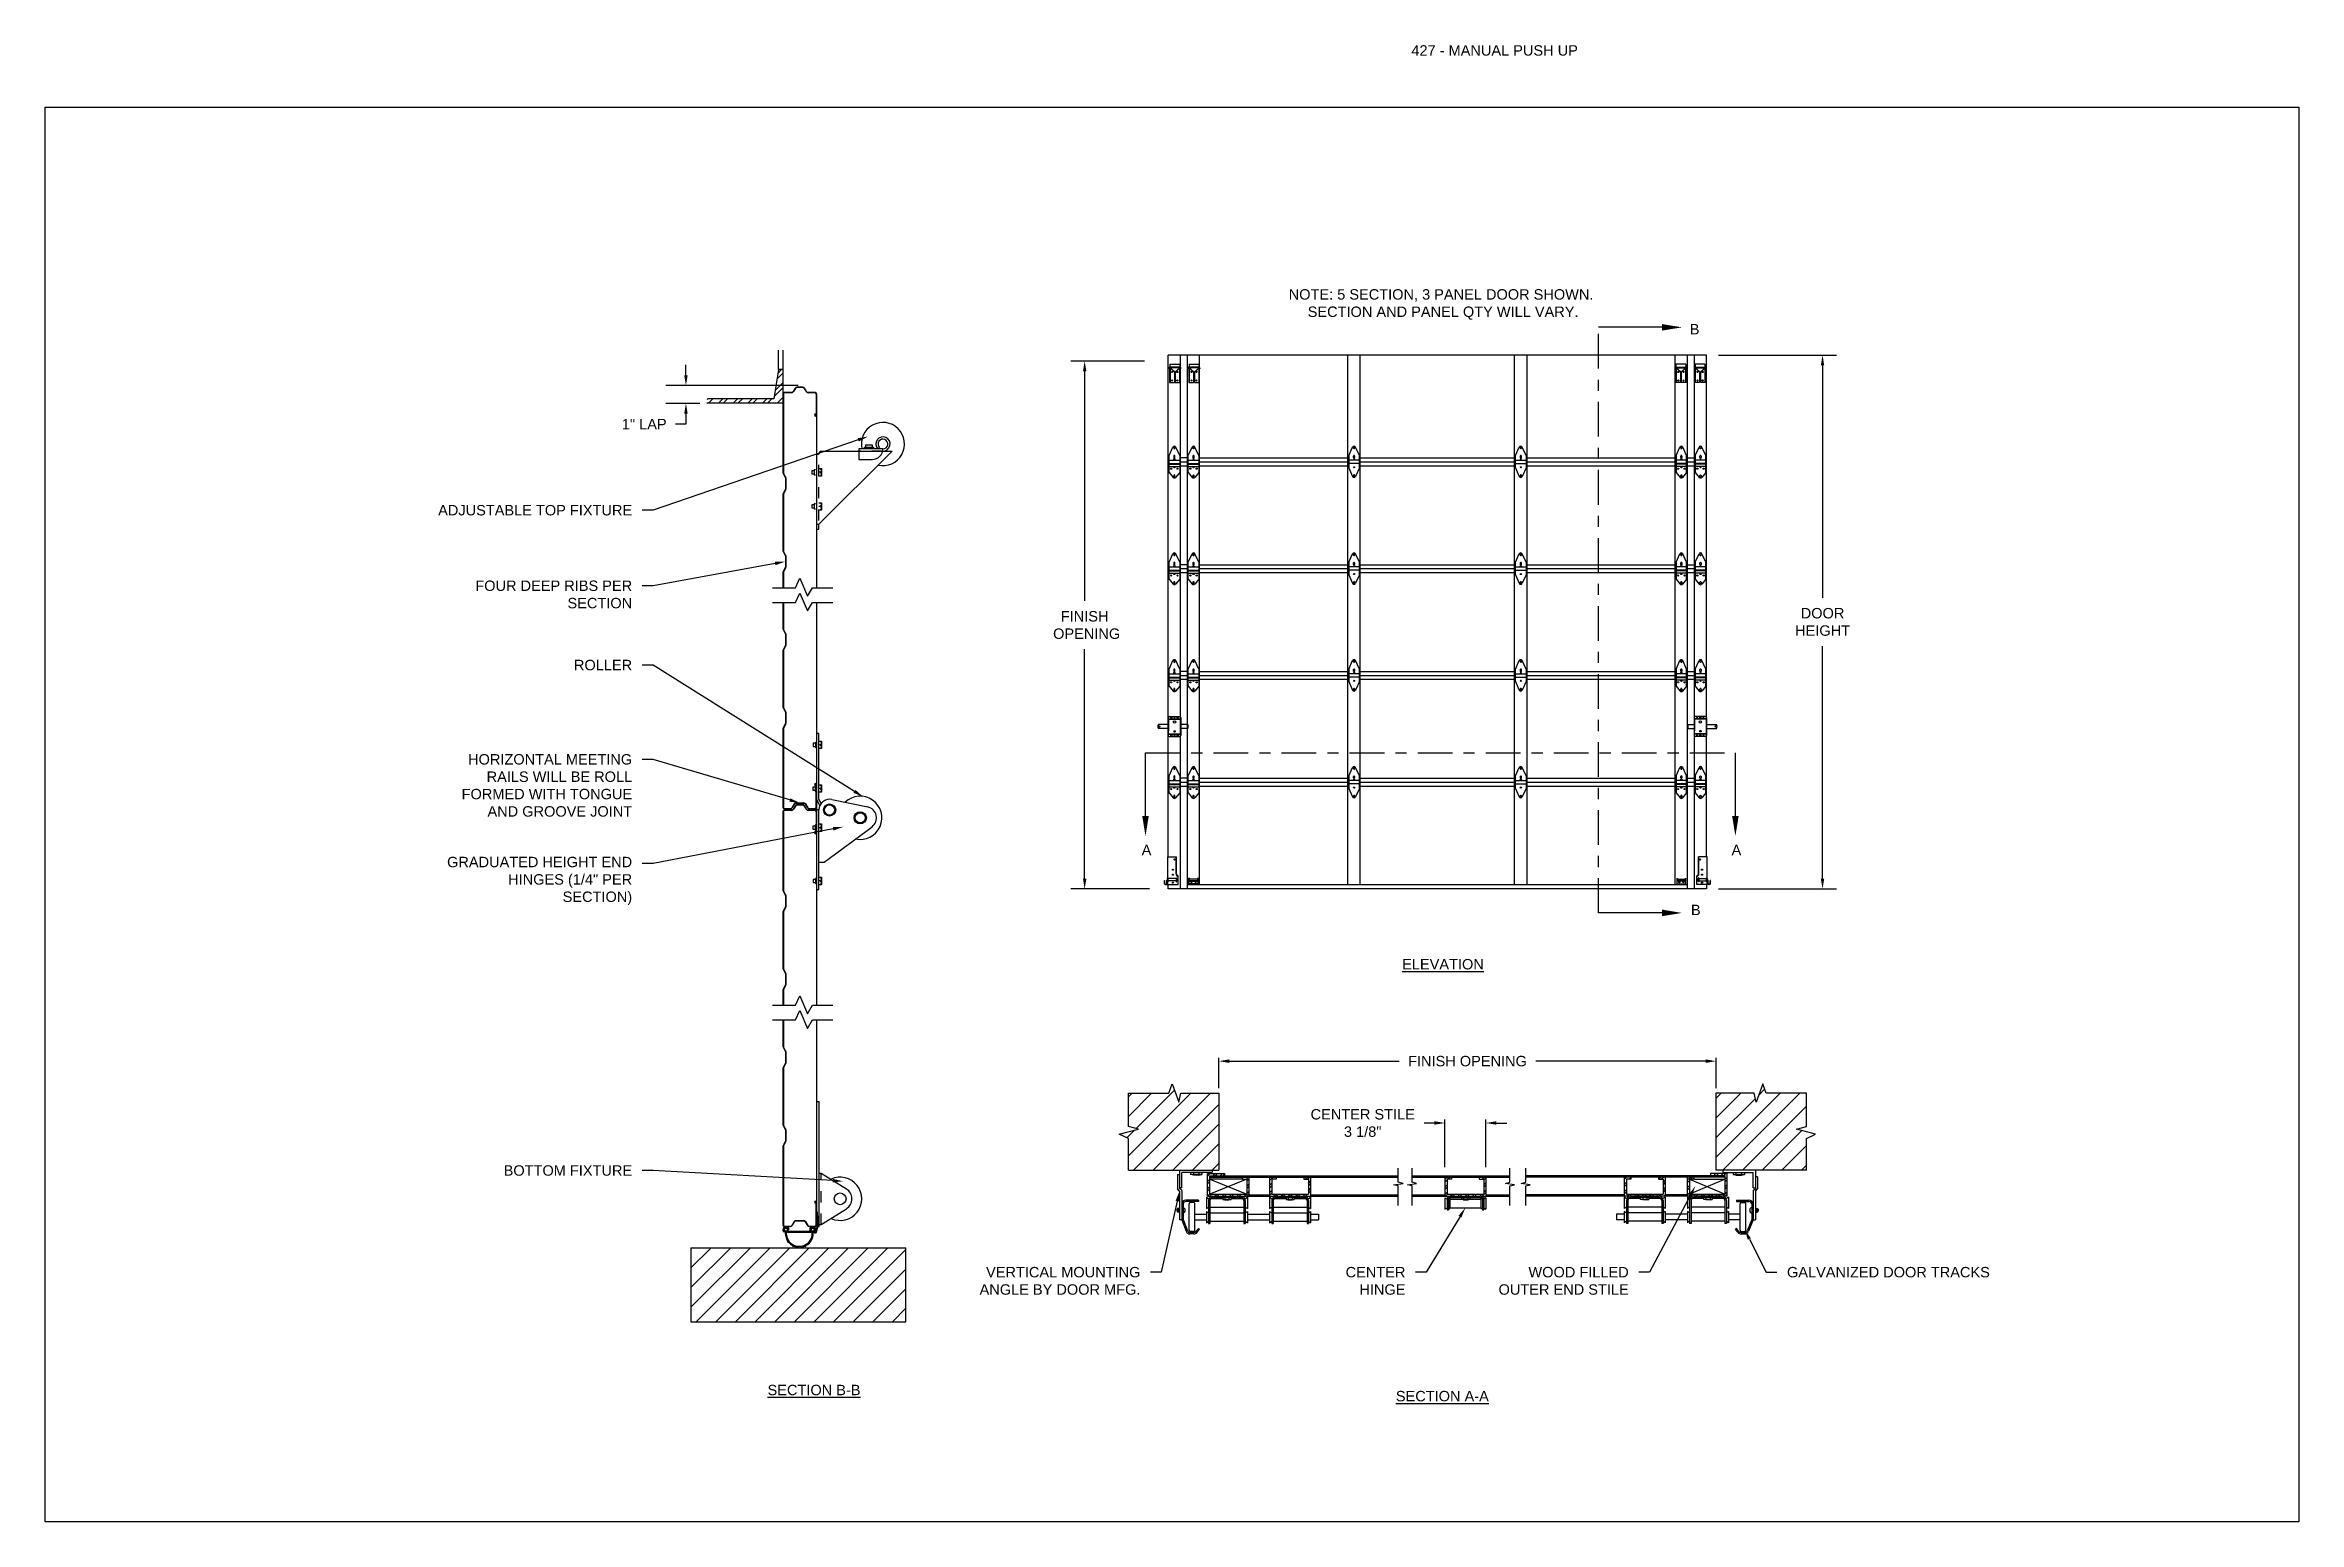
# Model space of a CAD drawing. Header units: inches. Extents: x 168.8 to 189.1, y 234.4 to 247.7.
import ezdxf
from ezdxf import colors
from ezdxf.entities.mleader import LeaderData, LeaderLine
from ezdxf.math import Vec2, Vec3

# ---------------------------------------------------------------- set-up
doc = ezdxf.new("R2010")
doc.units = ezdxf.units.IN
doc.header["$LTSCALE"] = 0.25
doc.header["$MEASUREMENT"] = 0
doc.linetypes.add('CENTER', pattern=[2, 1.25, -0.25, 0.25, -0.25])
doc.linetypes.add('HIDDEN', pattern=[0.375, 0.25, -0.125])
for name, color, linetype in [('427 - NO WINDOW', 7, 'Continuous'), ('ANNOTATIONS', 1, 'Continuous'), ('SECTION CUTS', 6, 'CENTER')]:
    doc.layers.add(name, color=color, linetype=linetype)
doc.styles.add('ARIAL', font='arial.ttf', dxfattribs={"height": 0.09375})
doc.styles.get("Standard").update_dxf_attribs({"font": 'romans.shx'})
doc.dimstyles.new('DIMSTYLE_5', dxfattribs={"dimtxt": 0.0625, "dimasz": 0.15, "dimexe": 0.18, "dimexo": 0.0625, "dimgap": 0.09, "dimtad": 0, "dimtih": 1, "dimtoh": 1, "dimdec": 5, "dimlfac": 8, "dimzin": 4, "dimdsep": 46, "dimtxsty": 'Standard', "dimcen": 0.09, "dimadec": 0, "dimazin": 0, "dimtp": 0.03125, "dimtm": 0.03125, "dimtfac": 1, "dimtdec": 5, "dimtofl": 0, "dimtmove": 0, "dimatfit": 3, "dimfxl": 1, "dimtolj": 1, "dimtzin": 4, "dimarcsym": 0})
doc.dimstyles.new('STANDARD$0', dxfattribs={"dimtxt": 0.09375, "dimasz": 0.09375, "dimexe": 0.03125, "dimexo": 0.046875, "dimgap": 0.09, "dimtad": 0, "dimtih": 1, "dimtoh": 1, "dimdec": 4, "dimzin": 0, "dimdsep": 46, "dimtxsty": 'ARIAL', "dimcen": 0.09, "dimadec": 0, "dimazin": 0, "dimtfac": 1, "dimtdec": 4, "dimtofl": 0, "dimtmove": 0, "dimatfit": 1, "dimfxl": 1, "dimtolj": 1, "dimtzin": 0, "dimarcsym": 0})

msp = doc.modelspace()

# ---------------------------------------------------------------- texts
at = {"layer": 'ANNOTATIONS', "insert": (181.06988, 247.74099), "char_height": 0.09375, "width": 6.6097632, "attachment_point": 1, "line_spacing_factor": 0.86134, "style": 'ARIAL'}
msp.add_mtext('427 - MANUAL PUSH UP', dxfattribs=at)
at = {"layer": 'ANNOTATIONS', "char_height": 0.09375, "attachment_point": 2, "style": 'ARIAL'}
for s, insert, width in [('NOTE: 5 SECTION, 3 PANEL DOOR SHOWN.  SECTION AND PANEL QTY WILL VARY.', (181.35558, 245.54484), 3.0834986), ('{\\LELEVATION}', (181.35452, 239.51462), 3.0834986), ('{\\LSECTION B-B}', (175.69336, 235.68144), 1.3823677), ('{\\LSECTION A-A}', (181.34862, 235.62646), 1.3823677)]:
    msp.add_mtext(s, dxfattribs=dict(at, insert=insert, width=width))
at = {"layer": 'SECTION CUTS', "style": 'ARIAL'}
for s, p in [('B', (183.57577, 245.13752)), ('A', (178.64231, 240.44913)), ('A', (183.95196, 240.44913)), ('B', (183.58645, 239.90942))]:
    msp.add_text(s, height=0.09375, dxfattribs=at).set_placement(p)

# ---------------------------------------------------------------- blocks, each defined once
blk = doc.blocks.new('*X1')
at = {"color": 0}
for p, q in [((5.055, 12.744), (5.124, 12.814)), ((5.071, 12.849), (5.124, 12.902)), ((5.08, 12.902), (5.111, 12.934)), ((4.445, 12.665), (4.449, 12.67)), ((4.454, 12.63), (4.494, 12.67)), ((4.543, 12.63), (4.582, 12.67)), ((4.587, 12.63), (4.626, 12.67)), ((4.675, 12.63), (4.715, 12.67)), ((4.719, 12.63), (4.759, 12.67)), ((4.808, 12.63), (4.847, 12.67)), ((4.852, 12.63), (4.891, 12.67)), ((4.94, 12.63), (4.98, 12.67)), ((4.985, 12.63), (5.024, 12.67)), ((5.046, 12.692), (5.124, 12.77)), ((5.073, 12.63), (5.124, 12.681)), ((5.117, 12.63), (5.124, 12.637))]:
    blk.add_line(p, q, dxfattribs=at)
blk = doc.blocks.new('*D2')
at = {"layer": 'ANNOTATIONS', "color": 0, "lineweight": -2, "transparency": 16777216}
for p, q in [((183.834, 244.952), (184.896, 244.952)), ((184.771, 244.858), (184.771, 242.766)), ((184.771, 240.239), (184.771, 242.331)), ((183.834, 240.145), (184.896, 240.145))]:
    blk.add_line(p, q, dxfattribs=at)
at = {"layer": 'ANNOTATIONS', "color": 0, "transparency": 16777216}
for points in [[(184.755, 244.858), (184.786, 244.858), (184.771, 244.952)], [(184.755, 240.239), (184.786, 240.239), (184.771, 240.145)]]:
    blk.add_solid(points, dxfattribs=at)
at = {"layer": 'defpoints', "color": 0, "transparency": 16777216}
for p in [(183.727, 244.952), (183.727, 240.145), (184.771, 240.145)]:
    blk.add_point(p, dxfattribs=at)
at = {"layer": 'ANNOTATIONS', "color": 0, "transparency": 16777216, "insert": (184.771, 242.549), "char_height": 0.0938, "attachment_point": 5, "style": 'ARIAL'}
blk.add_mtext('\\A1;DOOR\\PHEIGHT', dxfattribs=at)
blk = doc.blocks.new('*D3')
at = {"layer": 'ANNOTATIONS', "color": 0, "lineweight": -2, "transparency": 16777216}
for p, q in [((178.668, 244.897), (178.004, 244.897)), ((178.129, 244.804), (178.129, 242.739)), ((178.129, 240.239), (178.129, 242.304)), ((178.713, 240.145), (178.004, 240.145))]:
    blk.add_line(p, q, dxfattribs=at)
at = {"layer": 'ANNOTATIONS', "color": 0, "transparency": 16777216}
for points in [[(178.114, 244.804), (178.145, 244.804), (178.129, 244.897)], [(178.114, 240.239), (178.145, 240.239), (178.129, 240.145)]]:
    blk.add_solid(points, dxfattribs=at)
at = {"layer": 'defpoints', "color": 0, "transparency": 16777216}
for p in [(178.774, 244.897), (178.129, 240.145), (178.819, 240.145)]:
    blk.add_point(p, dxfattribs=at)
at = {"layer": 'ANNOTATIONS', "color": 0, "transparency": 16777216, "insert": (178.129, 242.521), "char_height": 0.0938, "attachment_point": 5, "style": 'ARIAL'}
blk.add_mtext('\\A1;FINISH\\P OPENING', dxfattribs=at)
blk = doc.blocks.new('*D4')
at = {"layer": 'ANNOTATIONS', "color": 0, "lineweight": -2, "transparency": 16777216}
for p, q in [((179.338, 238.353), (179.338, 238.626)), ((179.431, 238.595), (180.959, 238.595)), ((183.718, 238.595), (182.19, 238.595)), ((183.812, 238.353), (183.812, 238.626))]:
    blk.add_line(p, q, dxfattribs=at)
at = {"layer": 'ANNOTATIONS', "color": 0, "transparency": 16777216}
for points in [[(179.431, 238.611), (179.431, 238.579), (179.338, 238.595)], [(183.718, 238.611), (183.718, 238.579), (183.812, 238.595)]]:
    blk.add_solid(points, dxfattribs=at)
at = {"layer": 'defpoints', "color": 0, "transparency": 16777216}
for p in [(183.812, 238.595), (179.338, 238.306), (183.812, 238.306)]:
    blk.add_point(p, dxfattribs=at)
at = {"layer": 'ANNOTATIONS', "color": 0, "transparency": 16777216, "insert": (181.575, 238.595), "char_height": 0.09375, "attachment_point": 5, "style": 'ARIAL'}
blk.add_mtext('\\A1;FINISH OPENING', dxfattribs=at)
blk = doc.blocks.new('*D5')
at = {"layer": 'ANNOTATIONS', "color": 0, "lineweight": -2, "transparency": 16777216}
for p, q in [((181.278, 238.038), (181.185, 238.038)), ((181.372, 237.642), (181.372, 238.069)), ((181.741, 237.642), (181.741, 238.069)), ((181.835, 238.038), (181.928, 238.038))]:
    blk.add_line(p, q, dxfattribs=at)
at = {"layer": 'ANNOTATIONS', "color": 0, "transparency": 16777216}
for points in [[(181.278, 238.054), (181.278, 238.023), (181.372, 238.038)], [(181.835, 238.054), (181.835, 238.023), (181.741, 238.038)]]:
    blk.add_solid(points, dxfattribs=at)
at = {"layer": 'defpoints', "color": 0, "transparency": 16777216}
for p in [(181.741, 238.038), (181.372, 237.595), (181.741, 237.595)]:
    blk.add_point(p, dxfattribs=at)
at = {"layer": 'ANNOTATIONS', "color": 0, "transparency": 16777216, "insert": (180.632, 238.038), "char_height": 0.09375, "attachment_point": 5, "style": 'ARIAL'}
blk.add_mtext('\\A1;CENTER STILE \\P3 1/8"', dxfattribs=at)
blk = doc.blocks.new('*D6')
at = {"layer": 'ANNOTATIONS', "color": 0, "lineweight": -2, "transparency": 16777216}
for p, q in [((174.54, 244.77), (174.54, 244.864)), ((175.55, 244.677), (174.36, 244.677)), ((174.666, 244.517), (174.36, 244.517)), ((174.54, 244.33), (174.447, 244.33)), ((174.54, 244.424), (174.54, 244.33))]:
    blk.add_line(p, q, dxfattribs=at)
at = {"layer": 'ANNOTATIONS', "color": 0, "transparency": 16777216}
for points in [[(174.525, 244.77), (174.556, 244.77), (174.54, 244.677)], [(174.525, 244.424), (174.556, 244.424), (174.54, 244.517)]]:
    blk.add_solid(points, dxfattribs=at)
at = {"layer": 'defpoints', "color": 0, "transparency": 16777216}
for p in [(175.613, 244.677), (174.54, 244.517), (174.729, 244.517)]:
    blk.add_point(p, dxfattribs=at)
at = {"layer": 'ANNOTATIONS', "color": 0, "transparency": 16777216, "insert": (174.165, 244.33), "char_height": 0.0938, "attachment_point": 5, "style": 'ARIAL'}
blk.add_mtext('\\A1;1" LAP', dxfattribs=at)

# ---------------------------------------------------------------- dimensions: what is measured, and where the dimension line sits
at = {"layer": 'ANNOTATIONS'}
dim = msp.add_linear_dim(base=(174.54027, 244.51746), p1=(175.61275, 244.67664), p2=(174.72851, 244.51746), angle=270, text='1" LAP', dimstyle='DIMSTYLE_5', override={"dimtxt": 0.08, "dimasz": 0.09375, "dimdec": 3, "dimlunit": 4, "dimtxsty": 'ARIAL'}, dxfattribs=at)
dim.commit()
dim.dimension.update_dxf_attribs({"geometry": '*D6', "text_midpoint": (174.16487, 244.32996), "dimtype": 160})
for base, p1, p2, text, picture, middle in [((178.12926, 240.14488), (178.7743, 244.89749), (178.81918, 240.14488), 'FINISH\\P OPENING', '*D3', (178.12926, 242.52118)), ((184.77055, 240.14488), (183.72745, 244.9522), (183.72745, 240.14488), 'DOOR\\PHEIGHT', '*D2', (184.77055, 242.54854))]:
    dim = msp.add_linear_dim(base=base, p1=p1, p2=p2, angle=90, text=text, dimstyle='STANDARD$0', override={"dimexe": 0.125, "dimexo": 0.10625, "dimcen": 0.153, "dimtmove": 1}, dxfattribs=at)
    dim.commit()
    dim.dimension.update_dxf_attribs({"geometry": picture, "text_midpoint": middle})
dim = msp.add_linear_dim(base=(183.8118, 238.59497), p1=(179.33758, 238.30597), p2=(183.8118, 238.30597), text='FINISH OPENING', dimstyle='STANDARD$0', dxfattribs=at)
dim.commit()
dim.dimension.update_dxf_attribs({"geometry": '*D4', "text_midpoint": (181.57469, 238.59497)})
dim = msp.add_linear_dim(base=(181.74088, 238.03823), p1=(181.37215, 237.59534), p2=(181.74088, 237.59534), text='CENTER STILE \\P3 1/8"', dimstyle='STANDARD$0', dxfattribs=at)
dim.commit()
dim.dimension.update_dxf_attribs({"geometry": '*D5', "text_midpoint": (180.63204, 238.03823), "dimtype": 160})

# ---------------------------------------------------------------- hatches: boundary and pattern name
at = {"layer": '427 - NO WINDOW'}
h = msp.add_hatch(dxfattribs=at)
h.set_pattern_fill('ANSI31', color=256)
h.paths.add_polyline_path([(179.33758, 238.30597), (178.99332, 238.30597), (178.97571, 238.22585), (178.91726, 238.39097), (178.88543, 238.30597), (178.5258, 238.30597), (178.52383, 238.304), (178.52383, 238.00687), (178.6133, 237.98375), (178.44087, 237.93699), (178.52383, 237.89898), (178.52383, 237.61301), (179.33758, 237.61301)])
h.paths.add_polyline_path([(184.62555, 237.89898), (184.70851, 237.93699), (184.53607, 237.98375), (184.62555, 238.00687), (184.62555, 238.304), (184.62358, 238.30597), (184.26395, 238.30597), (184.23212, 238.39097), (184.17367, 238.22585), (184.15606, 238.30597), (183.8118, 238.30597), (183.8118, 237.61301), (184.62555, 237.61301)])
at = {"layer": '427 - NO WINDOW', "linetype": 'Continuous'}
h = msp.add_hatch(dxfattribs=at)
h.set_pattern_fill('ANSI32', color=256, scale=0.125)
h.set_pattern_definition([(45, (155.19048, 235.014016), (-0.03314563, 0.03314563), []), (45, (155.212578, 235.014016), (-0.03314563, 0.03314563), [])])
h.paths.add_polyline_path([(183.91352, 237.58262), (183.76094, 237.58262), (183.76094, 237.56355), (183.89444, 237.56355), (183.89444, 237.39826), (183.63668, 237.39826, 0.01364811), (183.64649, 237.37918), (183.91352, 237.37918)])
h.paths.add_polyline_path([(181.4318, 237.55108), (181.37215, 237.55108), (181.37215, 237.37918), (181.74088, 237.37918), (181.74088, 237.55108), (181.68123, 237.55108), (181.68123, 237.53201), (181.72181, 237.53201), (181.72181, 237.39826), (181.39123, 237.39826), (181.39123, 237.53201), (181.4318, 237.53201)])
h.paths.add_polyline_path([(179.60785, 237.55108), (179.5482, 237.55108), (179.5482, 237.53201), (179.58878, 237.53201), (179.58878, 237.39826), (179.25493, 237.39826), (179.25493, 237.56355), (179.38844, 237.56355), (179.38844, 237.58262), (179.23586, 237.58262), (179.23586, 237.37918), (179.60785, 237.37918)])
h.paths.add_polyline_path([(179.85386, 237.55108), (179.79421, 237.55108), (179.79421, 237.37918), (180.16293, 237.37918), (180.16293, 237.55108), (180.10328, 237.55108), (180.10328, 237.53201), (180.14386, 237.53201), (180.14386, 237.39826), (179.81328, 237.39826), (179.81328, 237.53201), (179.85386, 237.53201)])
h.paths.add_polyline_path([(183.35527, 237.55108), (183.29562, 237.55108), (183.29562, 237.53201), (183.3362, 237.53201), (183.3362, 237.39826), (183.00561, 237.39826), (183.00561, 237.53201), (183.04619, 237.53201), (183.04619, 237.55108), (182.98654, 237.55108), (182.98654, 237.37918), (183.35527, 237.37918)])
h.paths.add_polyline_path([(183.57186, 237.53201), (183.59964, 237.53201, -0.01216496), (183.59833, 237.55108), (183.55279, 237.55108), (183.55279, 237.37918), (183.64649, 237.37918, -0.01364811), (183.63668, 237.39826), (183.57186, 237.39826)])
at = {"layer": '427 - NO WINDOW'}
h = msp.add_hatch(dxfattribs=at)
h.set_pattern_fill('ANSI31', color=256, style=0)
h.set_pattern_definition([(45, (-0.01498, -0.26948), (-0.08838835, 0.08838835), [])])
h.paths.add_polyline_path([(176.5202, 236.91457), (174.58531, 236.91457), (174.58531, 236.24969), (176.5202, 236.24969)])

# ---------------------------------------------------------------- linework, layer by layer
for p, q in [((175.37416, 244.82106), (175.37416, 244.99719)), ((175.41356, 244.99719), (175.41356, 243.89183)), ((178.88159, 240.43344), (178.88159, 244.9522)), ((183.72745, 244.9522), (178.88159, 244.9522)), ((178.89648, 244.86832), (178.9848, 244.86832)), ((178.89648, 244.86832), (178.89648, 244.8421)), ((178.9848, 244.86832), (178.9848, 244.8421)), ((178.99176, 240.14488), (178.99176, 244.9522)), ((179.0541, 240.14488), (179.0541, 244.9522)), ((179.06899, 244.86832), (179.1573, 244.86832)), ((179.06899, 244.86832), (179.06899, 244.8421)), ((179.1573, 244.86832), (179.1573, 244.8421)), ((179.16427, 240.18494), (179.16427, 244.9522)), ((180.49926, 240.18494), (180.49926, 244.9522)), ((180.60942, 240.18494), (180.60942, 244.9522)), ((181.99963, 240.18494), (181.99963, 244.9522)), ((182.1098, 244.9522), (182.1098, 240.18494)), ((183.44479, 240.18494), (183.44479, 244.9522)), ((183.54006, 244.86832), (183.45175, 244.86832)), ((183.45175, 244.86832), (183.45175, 244.8421)), ((183.54006, 244.86832), (183.54006, 244.8421)), ((183.55495, 240.14488), (183.55495, 244.9522)), ((183.61729, 240.14488), (183.61729, 244.9522)), ((183.71256, 244.86832), (183.62425, 244.86832)), ((183.62425, 244.86832), (183.62425, 244.8421)), ((183.71256, 244.86832), (183.71256, 244.8421)), ((183.72745, 240.43344), (183.72745, 244.9522)), ((175.37416, 244.82106), (175.33245, 244.55686)), ((175.41356, 244.82106), (175.37416, 244.82106)), ((175.59121, 244.66347), (175.53967, 244.66347)), ((178.88956, 244.83892), (178.88916, 244.82726)), ((178.89328, 244.82711), (178.88916, 244.82726)), ((178.89369, 244.83878), (178.89328, 244.82711)), ((178.894, 244.83461), (178.894, 244.7037)), ((178.894, 244.7037), (178.93682, 244.7037)), ((178.98415, 244.8421), (178.89713, 244.8421)), ((178.89805, 244.83461), (178.89805, 244.7037)), ((178.93682, 244.79928), (178.89805, 244.83438)), ((178.93682, 244.79928), (178.93682, 244.7037)), ((178.94446, 244.79928), (178.98323, 244.83438)), ((178.94446, 244.79928), (178.94446, 244.7037)), ((178.94446, 244.7037), (178.98728, 244.7037)), ((178.98323, 244.83461), (178.98323, 244.7037)), ((178.98728, 244.83461), (178.98728, 244.7037)), ((178.98759, 244.83878), (178.988, 244.82711)), ((178.988, 244.82711), (178.99212, 244.82726)), ((178.99171, 244.83892), (178.99212, 244.82726)), ((179.06207, 244.83892), (179.06166, 244.82726)), ((179.06579, 244.82711), (179.06166, 244.82726)), ((179.0662, 244.83878), (179.06579, 244.82711)), ((179.0665, 244.83461), (179.0665, 244.7037)), ((179.0665, 244.7037), (179.10932, 244.7037)), ((179.15666, 244.8421), (179.06964, 244.8421)), ((179.07056, 244.83461), (179.07056, 244.7037)), ((179.10932, 244.79928), (179.07056, 244.83438)), ((179.10932, 244.79928), (179.10932, 244.7037)), ((179.11697, 244.79928), (179.15574, 244.83438)), ((179.11697, 244.79928), (179.11697, 244.7037)), ((179.11697, 244.7037), (179.15979, 244.7037)), ((179.15574, 244.83461), (179.15574, 244.7037)), ((179.15979, 244.83461), (179.15979, 244.7037)), ((179.1601, 244.83878), (179.1605, 244.82711)), ((179.1605, 244.82711), (179.16463, 244.82726)), ((179.16422, 244.83892), (179.16463, 244.82726)), ((183.44483, 244.83892), (183.44442, 244.82726)), ((183.44855, 244.82711), (183.44442, 244.82726)), ((183.44896, 244.83878), (183.44855, 244.82711)), ((183.44927, 244.83461), (183.44927, 244.7037)), ((183.49208, 244.7037), (183.44927, 244.7037)), ((183.4524, 244.8421), (183.53942, 244.8421)), ((183.45332, 244.83461), (183.45332, 244.7037)), ((183.49208, 244.79928), (183.45332, 244.83438)), ((183.49208, 244.79928), (183.49208, 244.7037)), ((183.49973, 244.79928), (183.5385, 244.83438)), ((183.49973, 244.79928), (183.49973, 244.7037)), ((183.54255, 244.7037), (183.49973, 244.7037)), ((183.5385, 244.83461), (183.5385, 244.7037)), ((183.54255, 244.83461), (183.54255, 244.7037)), ((183.54286, 244.83878), (183.54326, 244.82711)), ((183.54326, 244.82711), (183.54739, 244.82726)), ((183.54698, 244.83892), (183.54739, 244.82726)), ((183.61733, 244.83892), (183.61692, 244.82726)), ((183.62105, 244.82711), (183.61692, 244.82726)), ((183.62146, 244.83878), (183.62105, 244.82711)), ((183.62177, 244.83461), (183.62177, 244.7037)), ((183.66458, 244.7037), (183.62177, 244.7037)), ((183.6249, 244.8421), (183.71192, 244.8421)), ((183.62582, 244.83461), (183.62582, 244.7037)), ((183.66458, 244.79928), (183.62582, 244.83438)), ((183.66458, 244.79928), (183.66458, 244.7037)), ((183.67223, 244.79928), (183.711, 244.83438)), ((183.67223, 244.79928), (183.67223, 244.7037)), ((183.71505, 244.7037), (183.67223, 244.7037)), ((183.711, 244.83461), (183.711, 244.7037)), ((183.71505, 244.83461), (183.71505, 244.7037)), ((183.71536, 244.83878), (183.71576, 244.82711)), ((183.71576, 244.82711), (183.71989, 244.82726)), ((183.71948, 244.83892), (183.71989, 244.82726)), ((175.41356, 244.51746), (174.72851, 244.51746)), ((175.33245, 244.55686), (174.73452, 244.55686)), ((175.4173, 244.60369), (175.4173, 243.89183)), ((175.49008, 244.6159), (175.42577, 244.6159)), ((175.49008, 244.61216), (175.42577, 244.61216)), ((175.52208, 244.65345), (175.50478, 244.62427)), ((175.52529, 244.65155), (175.50799, 244.62237)), ((175.59121, 244.65974), (175.53967, 244.65974)), ((175.60559, 244.65155), (175.62289, 244.62237)), ((175.6261, 244.62427), (175.6088, 244.65345)), ((175.70022, 244.6159), (175.6408, 244.6159)), ((175.70022, 244.61216), (175.6408, 244.61216)), ((175.71358, 244.59881), (175.71358, 244.41129)), ((175.71731, 242.85759), (175.71731, 244.59881)), ((175.70755, 244.41732), (175.70755, 244.42105)), ((176.39606, 244.08643), (175.73719, 243.43018)), ((175.74884, 244.08643), (176.39606, 244.08643)), ((176.09656, 244.10668), (176.09656, 244.01293)), ((176.3135, 244.10668), (176.09656, 244.10668)), ((176.14698, 244.10668), (176.14698, 244.12285)), ((176.14698, 244.12285), (176.22806, 244.12285)), ((176.15985, 244.12285), (176.15985, 244.14345)), ((176.15985, 244.14345), (176.21776, 244.14345)), ((176.21776, 244.14345), (176.21776, 244.12285)), ((176.22806, 244.12285), (176.22806, 244.10668)), ((176.26665, 244.10668), (176.28198, 244.11996)), ((178.88889, 244.04812), (178.92367, 244.12341)), ((178.93162, 244.12189), (178.93162, 244.11291)), ((178.94175, 244.11291), (178.94175, 244.12189)), ((178.98447, 244.04812), (178.9497, 244.12341)), ((179.0614, 244.04812), (179.09618, 244.12341)), ((179.10413, 244.12189), (179.10413, 244.11291)), ((179.11426, 244.11291), (179.11426, 244.12189)), ((179.15698, 244.04812), (179.12221, 244.12341)), ((180.5066, 244.04812), (180.54137, 244.12341)), ((180.54932, 244.11291), (180.54932, 244.12189)), ((180.55945, 244.12189), (180.55945, 244.11291)), ((180.60217, 244.04812), (180.5674, 244.12341)), ((182.00688, 244.04812), (182.04165, 244.12341)), ((182.0496, 244.12189), (182.0496, 244.11291)), ((182.05974, 244.11291), (182.05974, 244.12189)), ((182.10246, 244.04812), (182.06769, 244.12341)), ((183.45207, 244.04812), (183.48685, 244.12341)), ((183.4948, 244.11291), (183.4948, 244.12189)), ((183.50493, 244.12189), (183.50493, 244.11291)), ((183.54765, 244.04812), (183.51288, 244.12341)), ((183.62457, 244.04812), (183.65935, 244.12341)), ((183.6673, 244.11291), (183.6673, 244.12189)), ((183.67743, 244.12189), (183.67743, 244.11291)), ((183.72015, 244.04812), (183.68538, 244.12341)), ((175.41515, 243.88581), (175.43385, 243.85287)), ((175.43709, 243.85471), (175.4184, 243.88765)), ((175.69433, 243.9101), (175.67491, 243.9101)), ((175.67491, 243.9101), (175.67491, 243.88196)), ((175.67491, 243.88196), (175.69353, 243.88196)), ((175.70559, 243.91818), (175.69433, 243.91818)), ((175.69433, 243.91818), (175.69433, 243.87373)), ((175.69433, 243.87373), (175.70559, 243.87373)), ((175.75276, 243.89618), (175.7369, 243.89618)), ((175.73719, 243.92952), (175.76019, 243.92952)), ((175.76019, 243.86284), (175.73719, 243.86284)), ((175.76019, 243.92952), (175.76019, 243.86284)), ((176.09656, 244.01293), (176.21975, 244.01293)), ((178.88159, 244.00379), (178.88542, 244.00129)), ((178.88159, 243.97776), (178.88542, 243.98026)), ((178.88159, 243.97177), (178.88542, 243.96927)), ((178.88159, 243.94574), (178.88542, 243.94824)), ((178.88542, 243.89413), (178.88542, 244.00941)), ((178.88542, 244.00941), (178.88889, 244.00941)), ((178.88542, 243.89413), (178.88889, 243.89413)), ((178.88889, 243.89413), (178.88889, 244.04812)), ((178.88889, 244.00559), (178.98447, 244.00559)), ((178.88889, 243.97596), (178.98447, 243.97596)), ((178.88889, 243.96927), (178.98447, 243.96927)), ((178.88889, 243.94824), (178.98447, 243.94824)), ((178.88889, 243.89413), (178.92569, 243.85014)), ((178.93162, 244.04289), (178.93162, 244.02912)), ((178.93162, 243.86788), (178.93162, 243.8589)), ((178.94175, 244.02912), (178.94175, 244.04289)), ((178.94175, 243.8589), (178.94175, 243.86788)), ((178.98447, 243.89413), (178.94768, 243.85014)), ((178.98447, 244.04812), (178.98447, 243.89413)), ((178.98447, 244.00941), (178.98795, 244.00941)), ((178.98447, 243.89413), (178.98795, 243.89413)), ((178.98795, 244.00941), (178.98795, 243.89413)), ((178.99178, 244.00379), (178.98795, 244.00129)), ((178.99178, 243.97776), (178.98795, 243.98026)), ((178.99178, 243.97177), (178.98795, 243.96927)), ((178.99178, 243.94574), (178.98795, 243.94824)), ((179.0614, 244.02579), (178.99176, 244.02579)), ((178.99176, 243.99074), (179.0541, 243.99074)), ((178.99176, 243.95569), (179.0541, 243.95569)), ((178.99178, 243.97776), (178.99178, 244.00379)), ((178.99178, 243.94574), (178.99178, 243.97177)), ((179.0541, 244.00379), (179.05792, 244.00129)), ((179.0541, 243.97776), (179.05792, 243.98026)), ((179.0541, 243.97177), (179.05792, 243.96927)), ((179.0541, 243.94574), (179.05792, 243.94824)), ((179.05792, 243.89413), (179.05792, 244.00941)), ((179.05792, 244.00941), (179.0614, 244.00941)), ((179.05792, 243.89413), (179.0614, 243.89413)), ((179.0614, 243.89413), (179.0614, 244.04812)), ((179.0614, 244.00559), (179.15698, 244.00559)), ((179.0614, 243.97596), (179.15698, 243.97596)), ((179.0614, 243.96927), (179.15698, 243.96927)), ((179.0614, 243.94824), (179.15698, 243.94824)), ((179.0614, 243.89413), (179.09819, 243.85014)), ((179.10413, 244.04289), (179.10413, 244.02912)), ((179.10413, 243.86788), (179.10413, 243.8589)), ((179.11426, 244.02912), (179.11426, 244.04289)), ((179.11426, 243.8589), (179.11426, 243.86788)), ((179.15698, 243.89413), (179.12019, 243.85014)), ((179.15698, 244.04812), (179.15698, 243.89413)), ((179.15698, 244.02579), (180.5066, 244.02579)), ((179.15698, 244.00941), (179.16046, 244.00941)), ((179.15698, 243.89413), (179.16046, 243.89413)), ((179.16046, 244.00941), (179.16046, 243.89413)), ((179.16428, 244.00379), (179.16046, 244.00129)), ((179.16428, 243.97776), (179.16046, 243.98026)), ((179.16428, 243.97177), (179.16046, 243.96927)), ((179.16428, 243.94574), (179.16046, 243.94824)), ((179.16427, 243.99074), (180.5066, 243.99074)), ((179.16427, 243.95569), (180.5066, 243.95569)), ((179.16428, 243.97776), (179.16428, 244.00379)), ((179.16428, 243.94574), (179.16428, 243.97177)), ((180.49929, 243.97776), (180.49929, 244.00379)), ((180.49929, 244.00379), (180.50312, 244.00129)), ((180.49929, 243.97776), (180.50312, 243.98026)), ((180.5066, 244.00941), (180.50312, 244.00941)), ((180.50312, 244.00941), (180.50312, 243.94096)), ((180.50312, 243.94096), (180.54137, 243.85814)), ((180.5066, 244.04812), (180.5066, 243.93343)), ((180.60217, 244.00559), (180.5066, 244.00559)), ((180.60217, 243.97596), (180.5066, 243.97596)), ((180.54932, 244.02912), (180.54932, 244.04289)), ((180.54932, 243.8589), (180.54932, 243.86865)), ((180.55945, 244.04289), (180.55945, 244.02912)), ((180.55945, 243.86865), (180.55945, 243.8589)), ((180.60565, 243.94096), (180.5674, 243.85814)), ((180.60217, 243.93343), (180.60217, 244.04812)), ((180.60217, 244.02579), (181.99963, 244.02579)), ((180.60565, 244.00941), (180.60217, 244.00941)), ((180.60217, 243.99074), (181.99963, 243.99074)), ((180.60217, 243.95569), (181.99963, 243.95569)), ((180.60565, 243.94096), (180.60565, 244.00941)), ((180.60948, 244.00379), (180.60565, 244.00129)), ((180.60948, 243.97776), (180.60565, 243.98026)), ((180.60948, 243.97776), (180.60948, 244.00379)), ((181.99958, 243.97776), (181.99958, 244.00379)), ((181.99958, 244.00379), (182.0034, 244.00129)), ((181.99958, 243.97776), (182.0034, 243.98026)), ((182.0034, 243.94096), (182.0034, 244.00941)), ((182.0034, 244.00941), (182.00688, 244.00941)), ((182.0034, 243.94096), (182.04165, 243.85814)), ((182.00688, 243.93343), (182.00688, 244.04812)), ((182.00688, 244.00559), (182.10246, 244.00559)), ((182.00688, 243.97596), (182.10246, 243.97596)), ((182.0496, 244.04289), (182.0496, 244.02912)), ((182.0496, 243.86865), (182.0496, 243.8589)), ((182.05974, 244.02912), (182.05974, 244.04289)), ((182.05974, 243.8589), (182.05974, 243.86865)), ((182.10594, 243.94096), (182.06769, 243.85814)), ((182.10246, 244.04812), (182.10246, 243.93343)), ((182.10246, 244.00941), (182.10594, 244.00941)), ((182.10594, 244.00941), (182.10594, 243.94096)), ((182.10976, 244.00379), (182.10594, 244.00129)), ((182.10976, 243.97776), (182.10594, 243.98026)), ((182.10976, 243.97776), (182.10976, 244.00379)), ((182.1098, 244.02579), (183.45207, 244.02579)), ((182.1098, 243.99074), (183.44479, 243.99074)), ((182.1098, 243.95569), (183.44479, 243.95569)), ((183.44477, 244.00379), (183.44859, 244.00129)), ((183.44477, 243.97776), (183.44477, 244.00379)), ((183.44477, 243.97776), (183.44859, 243.98026)), ((183.44477, 243.97177), (183.44859, 243.96927)), ((183.44477, 243.94574), (183.44477, 243.97177)), ((183.44477, 243.94574), (183.44859, 243.94824)), ((183.44859, 244.00941), (183.44859, 243.89413)), ((183.45207, 244.00941), (183.44859, 244.00941)), ((183.45207, 243.89413), (183.44859, 243.89413)), ((183.45207, 244.04812), (183.45207, 243.89413)), ((183.54765, 244.00559), (183.45207, 244.00559)), ((183.54765, 243.97596), (183.45207, 243.97596)), ((183.54765, 243.96927), (183.45207, 243.96927)), ((183.54765, 243.94824), (183.45207, 243.94824)), ((183.45207, 243.89413), (183.48887, 243.85014)), ((183.4948, 244.02912), (183.4948, 244.04289)), ((183.4948, 243.8589), (183.4948, 243.86788)), ((183.50493, 244.04289), (183.50493, 244.02912)), ((183.50493, 243.86788), (183.50493, 243.8589)), ((183.54765, 243.89413), (183.51086, 243.85014)), ((183.54765, 243.89413), (183.54765, 244.04812)), ((183.54765, 244.02579), (183.61729, 244.02579)), ((183.55113, 244.00941), (183.54765, 244.00941)), ((183.55113, 243.89413), (183.54765, 243.89413)), ((183.55113, 243.89413), (183.55113, 244.00941)), ((183.55495, 244.00379), (183.55113, 244.00129)), ((183.55495, 243.97776), (183.55113, 243.98026)), ((183.55495, 243.97177), (183.55113, 243.96927)), ((183.55495, 243.94574), (183.55113, 243.94824)), ((183.55495, 243.99074), (183.61729, 243.99074)), ((183.55495, 243.95569), (183.61729, 243.95569)), ((183.61727, 243.97776), (183.61727, 244.00379)), ((183.61727, 244.00379), (183.62109, 244.00129)), ((183.61727, 243.97776), (183.62109, 243.98026)), ((183.61727, 243.94574), (183.61727, 243.97177)), ((183.61727, 243.97177), (183.62109, 243.96927)), ((183.61727, 243.94574), (183.62109, 243.94824)), ((183.62109, 244.00941), (183.62109, 243.89413)), ((183.62457, 244.00941), (183.62109, 244.00941)), ((183.62457, 243.89413), (183.62109, 243.89413)), ((183.62457, 244.04812), (183.62457, 243.89413)), ((183.72015, 244.00559), (183.62457, 244.00559)), ((183.72015, 243.97596), (183.62457, 243.97596)), ((183.72015, 243.96927), (183.62457, 243.96927)), ((183.72015, 243.94824), (183.62457, 243.94824)), ((183.62457, 243.89413), (183.66137, 243.85014)), ((183.6673, 244.02912), (183.6673, 244.04289)), ((183.6673, 243.8589), (183.6673, 243.86788)), ((183.67743, 244.04289), (183.67743, 244.02912)), ((183.67743, 243.86788), (183.67743, 243.8589)), ((183.72015, 243.89413), (183.68336, 243.85014)), ((183.72015, 243.89413), (183.72015, 244.04812)), ((183.72363, 244.00941), (183.72015, 244.00941)), ((183.72363, 243.89413), (183.72015, 243.89413)), ((183.72363, 243.89413), (183.72363, 244.00941)), ((183.72745, 244.00379), (183.72363, 244.00129)), ((183.72745, 243.97776), (183.72363, 243.98026)), ((183.72745, 243.97177), (183.72363, 243.96927)), ((183.72745, 243.94574), (183.72363, 243.94824)), ((175.41356, 243.69934), (175.41356, 243.18871)), ((175.43385, 243.7383), (175.41515, 243.70536)), ((175.4173, 243.69934), (175.4173, 243.18871)), ((175.43709, 243.73645), (175.4184, 243.70352)), ((175.43544, 243.84685), (175.43544, 243.74432)), ((175.43917, 243.84685), (175.43917, 243.74432)), ((175.69433, 243.60341), (175.67491, 243.60341)), ((175.67491, 243.60341), (175.67491, 243.57527)), ((175.67491, 243.57527), (175.69353, 243.57527)), ((175.70559, 243.61149), (175.69433, 243.61149)), ((175.69433, 243.61149), (175.69433, 243.56704)), ((175.69433, 243.56704), (175.70559, 243.56704)), ((175.75276, 243.58949), (175.7369, 243.58949)), ((175.73719, 243.62283), (175.76019, 243.62283)), ((175.76019, 243.55615), (175.73719, 243.55615)), ((175.76019, 243.62283), (175.76019, 243.55615)), ((175.71731, 243.43018), (175.73719, 243.43018)), ((175.71731, 243.38331), (175.73719, 243.38331)), ((175.73719, 243.38331), (175.73719, 243.43018)), ((175.41515, 243.18268), (175.43385, 243.14975)), ((175.43709, 243.15159), (175.4184, 243.18453)), ((175.43544, 243.14372), (175.43544, 243.0412)), ((175.43917, 243.14372), (175.43917, 243.0412)), ((178.88159, 243.04233), (178.88542, 243.03982)), ((178.88542, 242.93266), (178.88542, 243.04795)), ((178.88542, 243.04795), (178.88889, 243.04795)), ((178.88889, 243.08666), (178.92367, 243.16194)), ((178.88889, 242.93266), (178.88889, 243.08666)), ((178.88889, 243.04412), (178.98447, 243.04412)), ((178.93162, 243.16043), (178.93162, 243.15144)), ((178.93162, 243.08142), (178.93162, 243.06766)), ((178.94175, 243.15144), (178.94175, 243.16043)), ((178.94175, 243.06766), (178.94175, 243.08142)), ((178.98447, 243.08666), (178.9497, 243.16194)), ((178.98447, 243.08666), (178.98447, 242.93266)), ((178.98447, 243.04795), (178.98795, 243.04795)), ((178.98795, 243.04795), (178.98795, 242.93266)), ((178.99178, 243.04233), (178.98795, 243.03982)), ((179.0614, 243.06433), (178.99176, 243.06433)), ((178.99178, 243.01629), (178.99178, 243.04233)), ((179.0541, 243.04233), (179.05792, 243.03982)), ((179.05792, 243.04795), (179.0614, 243.04795)), ((179.05792, 242.93266), (179.05792, 243.04795)), ((179.0614, 243.08666), (179.09618, 243.16194)), ((179.0614, 242.93266), (179.0614, 243.08666)), ((179.0614, 243.04412), (179.15698, 243.04412)), ((179.10413, 243.16043), (179.10413, 243.15144)), ((179.10413, 243.08142), (179.10413, 243.06766)), ((179.11426, 243.15144), (179.11426, 243.16043)), ((179.11426, 243.06766), (179.11426, 243.08142)), ((179.15698, 243.08666), (179.12221, 243.16194)), ((179.15698, 243.08666), (179.15698, 242.93266)), ((179.15698, 243.06433), (180.5066, 243.06433)), ((179.15698, 243.04795), (179.16046, 243.04795)), ((179.16046, 243.04795), (179.16046, 242.93266)), ((179.16428, 243.04233), (179.16046, 243.03982)), ((179.16428, 243.01629), (179.16428, 243.04233)), ((180.49929, 243.01629), (180.49929, 243.04233)), ((180.49929, 243.04233), (180.50312, 243.03982)), ((180.5066, 243.04795), (180.50312, 243.04795)), ((180.50312, 243.04795), (180.50312, 242.9795)), ((180.5066, 243.08666), (180.54137, 243.16194)), ((180.5066, 243.08666), (180.5066, 242.97196)), ((180.60217, 243.04412), (180.5066, 243.04412)), ((180.54932, 243.15144), (180.54932, 243.16043)), ((180.54932, 243.06766), (180.54932, 243.08142)), ((180.55945, 243.16043), (180.55945, 243.15144)), ((180.55945, 243.08142), (180.55945, 243.06766)), ((180.60217, 243.08666), (180.5674, 243.16194)), ((180.60217, 242.97196), (180.60217, 243.08666)), ((180.60217, 243.06433), (181.99963, 243.06433)), ((180.60565, 243.04795), (180.60217, 243.04795)), ((180.60565, 242.9795), (180.60565, 243.04795)), ((180.60948, 243.04233), (180.60565, 243.03982)), ((180.60948, 243.01629), (180.60948, 243.04233)), ((181.99958, 243.01629), (181.99958, 243.04233)), ((181.99958, 243.04233), (182.0034, 243.03982)), ((182.0034, 243.04795), (182.00688, 243.04795)), ((182.0034, 242.9795), (182.0034, 243.04795)), ((182.00688, 243.08666), (182.04165, 243.16194)), ((182.00688, 242.97196), (182.00688, 243.08666)), ((182.00688, 243.04412), (182.10246, 243.04412)), ((182.0496, 243.16043), (182.0496, 243.15144)), ((182.0496, 243.08142), (182.0496, 243.06766)), ((182.05974, 243.15144), (182.05974, 243.16043)), ((182.05974, 243.06766), (182.05974, 243.08142)), ((182.10246, 243.08666), (182.06769, 243.16194)), ((182.10246, 243.08666), (182.10246, 242.97196)), ((182.10246, 243.04795), (182.10594, 243.04795)), ((182.10594, 243.04795), (182.10594, 242.9795)), ((182.10976, 243.04233), (182.10594, 243.03982)), ((182.10976, 243.01629), (182.10976, 243.04233)), ((182.1098, 243.06433), (183.45207, 243.06433)), ((183.44477, 243.04233), (183.44859, 243.03982)), ((183.44477, 243.01629), (183.44477, 243.04233)), ((183.45207, 243.04795), (183.44859, 243.04795)), ((183.44859, 243.04795), (183.44859, 242.93266)), ((183.45207, 243.08666), (183.48685, 243.16194)), ((183.45207, 243.08666), (183.45207, 242.93266)), ((183.54765, 243.04412), (183.45207, 243.04412)), ((183.4948, 243.15144), (183.4948, 243.16043)), ((183.4948, 243.06766), (183.4948, 243.08142)), ((183.50493, 243.16043), (183.50493, 243.15144)), ((183.50493, 243.08142), (183.50493, 243.06766)), ((183.54765, 243.08666), (183.51288, 243.16194)), ((183.54765, 242.93266), (183.54765, 243.08666)), ((183.54765, 243.06433), (183.61729, 243.06433)), ((183.55113, 243.04795), (183.54765, 243.04795)), ((183.55113, 242.93266), (183.55113, 243.04795)), ((183.55495, 243.04233), (183.55113, 243.03982)), ((183.61727, 243.01629), (183.61727, 243.04233)), ((183.61727, 243.04233), (183.62109, 243.03982)), ((183.62109, 243.04795), (183.62109, 242.93266)), ((183.62457, 243.04795), (183.62109, 243.04795)), ((183.62457, 243.08666), (183.65935, 243.16194)), ((183.62457, 243.08666), (183.62457, 242.93266)), ((183.72015, 243.04412), (183.62457, 243.04412)), ((183.6673, 243.15144), (183.6673, 243.16043)), ((183.6673, 243.06766), (183.6673, 243.08142)), ((183.67743, 243.16043), (183.67743, 243.15144)), ((183.67743, 243.08142), (183.67743, 243.06766)), ((183.72015, 243.08666), (183.68538, 243.16194)), ((183.72015, 242.93266), (183.72015, 243.08666)), ((183.72363, 243.04795), (183.72015, 243.04795)), ((183.72363, 242.93266), (183.72363, 243.04795)), ((183.72745, 243.04233), (183.72363, 243.03982)), ((175.31951, 242.85759), (175.52611, 242.85759)), ((175.41356, 242.99621), (175.41356, 242.85759)), ((175.43385, 243.03517), (175.41515, 243.00224)), ((175.4173, 242.99621), (175.4173, 242.85759)), ((175.43709, 243.03333), (175.4184, 243.00039)), ((175.52611, 242.85759), (175.56462, 242.94167)), ((175.56462, 242.94167), (175.63448, 242.78158)), ((175.63448, 242.78158), (175.6796, 242.85759)), ((175.6796, 242.85759), (175.86258, 242.85759)), ((178.88159, 243.01629), (178.88542, 243.0188)), ((178.88159, 243.01031), (178.88542, 243.0078)), ((178.88159, 242.98427), (178.88542, 242.98678)), ((178.88542, 242.93266), (178.88889, 242.93266)), ((178.88889, 243.0145), (178.98447, 243.0145)), ((178.88889, 243.0078), (178.98447, 243.0078)), ((178.88889, 242.98678), (178.98447, 242.98678)), ((178.88889, 242.93266), (178.92569, 242.88867)), ((178.93162, 242.90642), (178.93162, 242.89743)), ((178.94175, 242.89743), (178.94175, 242.90642)), ((178.98447, 242.93266), (178.94768, 242.88867)), ((178.98447, 242.93266), (178.98795, 242.93266)), ((178.99178, 243.01629), (178.98795, 243.0188)), ((178.99178, 243.01031), (178.98795, 243.0078)), ((178.99178, 242.98427), (178.98795, 242.98678)), ((178.99176, 243.02927), (179.0541, 243.02927)), ((178.99176, 242.99422), (179.0541, 242.99422)), ((178.99178, 242.98427), (178.99178, 243.01031)), ((179.0541, 243.01629), (179.05792, 243.0188)), ((179.0541, 243.01031), (179.05792, 243.0078)), ((179.0541, 242.98427), (179.05792, 242.98678)), ((179.05792, 242.93266), (179.0614, 242.93266)), ((179.0614, 243.0145), (179.15698, 243.0145)), ((179.0614, 243.0078), (179.15698, 243.0078)), ((179.0614, 242.98678), (179.15698, 242.98678)), ((179.0614, 242.93266), (179.09819, 242.88867)), ((179.10413, 242.90642), (179.10413, 242.89743)), ((179.11426, 242.89743), (179.11426, 242.90642)), ((179.15698, 242.93266), (179.12019, 242.88867)), ((179.15698, 242.93266), (179.16046, 242.93266)), ((179.16428, 243.01629), (179.16046, 243.0188)), ((179.16428, 243.01031), (179.16046, 243.0078)), ((179.16428, 242.98427), (179.16046, 242.98678)), ((179.16427, 243.02927), (180.5066, 243.02927)), ((179.16427, 242.99422), (180.5066, 242.99422)), ((179.16428, 242.98427), (179.16428, 243.01031)), ((180.49929, 243.01629), (180.50312, 243.0188)), ((180.50312, 242.9795), (180.54137, 242.89668)), ((180.60217, 243.0145), (180.5066, 243.0145)), ((180.54932, 242.89743), (180.54932, 242.90718)), ((180.55945, 242.90718), (180.55945, 242.89743)), ((180.60565, 242.9795), (180.5674, 242.89668)), ((180.60217, 243.02927), (181.99963, 243.02927)), ((180.60217, 242.99422), (181.99963, 242.99422)), ((180.60948, 243.01629), (180.60565, 243.0188)), ((181.99958, 243.01629), (182.0034, 243.0188)), ((182.0034, 242.9795), (182.04165, 242.89668)), ((182.00688, 243.0145), (182.10246, 243.0145)), ((182.0496, 242.90718), (182.0496, 242.89743)), ((182.05974, 242.89743), (182.05974, 242.90718)), ((182.10594, 242.9795), (182.06769, 242.89668)), ((182.10976, 243.01629), (182.10594, 243.0188)), ((182.1098, 243.02927), (183.44479, 243.02927)), ((182.1098, 242.99422), (183.44479, 242.99422)), ((183.44477, 243.01629), (183.44859, 243.0188)), ((183.44477, 243.01031), (183.44859, 243.0078)), ((183.44477, 242.98427), (183.44477, 243.01031)), ((183.44477, 242.98427), (183.44859, 242.98678)), ((183.45207, 242.93266), (183.44859, 242.93266)), ((183.54765, 243.0145), (183.45207, 243.0145)), ((183.54765, 243.0078), (183.45207, 243.0078)), ((183.54765, 242.98678), (183.45207, 242.98678)), ((183.45207, 242.93266), (183.48887, 242.88867)), ((183.4948, 242.89743), (183.4948, 242.90642)), ((183.50493, 242.90642), (183.50493, 242.89743)), ((183.54765, 242.93266), (183.51086, 242.88867)), ((183.55113, 242.93266), (183.54765, 242.93266)), ((183.55495, 243.01629), (183.55113, 243.0188)), ((183.55495, 243.01031), (183.55113, 243.0078)), ((183.55495, 242.98427), (183.55113, 242.98678)), ((183.55495, 243.02927), (183.61729, 243.02927)), ((183.55495, 242.99422), (183.61729, 242.99422)), ((183.61727, 243.01629), (183.62109, 243.0188)), ((183.61727, 242.98427), (183.61727, 243.01031)), ((183.61727, 243.01031), (183.62109, 243.0078)), ((183.61727, 242.98427), (183.62109, 242.98678)), ((183.62457, 242.93266), (183.62109, 242.93266)), ((183.72015, 243.0145), (183.62457, 243.0145)), ((183.72015, 243.0078), (183.62457, 243.0078)), ((183.72015, 242.98678), (183.62457, 242.98678)), ((183.62457, 242.93266), (183.66137, 242.88867)), ((183.6673, 242.89743), (183.6673, 242.90642)), ((183.67743, 242.90642), (183.67743, 242.89743)), ((183.72015, 242.93266), (183.68336, 242.88867)), ((183.72363, 242.93266), (183.72015, 242.93266)), ((183.72745, 243.01629), (183.72363, 243.0188)), ((183.72745, 243.01031), (183.72363, 243.0078)), ((183.72745, 242.98427), (183.72363, 242.98678)), ((175.31951, 242.72528), (175.52611, 242.72528)), ((175.41356, 242.72528), (175.41356, 242.48558)), ((175.4173, 242.72528), (175.4173, 242.48558)), ((175.52611, 242.72528), (175.56462, 242.80936)), ((175.56462, 242.80936), (175.63448, 242.64927)), ((175.63448, 242.64927), (175.6796, 242.72528)), ((175.6796, 242.72528), (175.86258, 242.72528)), ((175.71731, 240.88299), (175.71731, 242.72528)), ((175.41515, 242.47956), (175.43385, 242.44662)), ((175.43709, 242.44846), (175.4184, 242.4814)), ((175.43544, 242.4406), (175.43544, 242.33807)), ((175.43917, 242.4406), (175.43917, 242.33807)), ((175.41356, 242.29309), (175.41356, 241.78246)), ((175.43385, 242.33205), (175.41515, 242.29911)), ((175.4173, 242.29309), (175.4173, 241.78246)), ((175.43709, 242.3302), (175.4184, 242.29727)), ((178.88159, 242.08086), (178.88542, 242.07836)), ((178.88159, 242.05483), (178.88542, 242.05733)), ((178.88159, 242.04884), (178.88542, 242.04634)), ((178.88159, 242.02281), (178.88542, 242.02531)), ((178.88542, 241.9712), (178.88542, 242.08648)), ((178.88542, 242.08648), (178.88889, 242.08648)), ((178.88889, 242.12519), (178.92367, 242.20048)), ((178.88889, 241.9712), (178.88889, 242.12519)), ((178.88889, 242.08266), (178.98447, 242.08266)), ((178.88889, 242.05303), (178.98447, 242.05303)), ((178.88889, 242.04634), (178.98447, 242.04634)), ((178.88889, 242.02531), (178.98447, 242.02531)), ((178.93162, 242.19896), (178.93162, 242.18998)), ((178.93162, 242.11996), (178.93162, 242.10619)), ((178.94175, 242.18998), (178.94175, 242.19896)), ((178.94175, 242.10619), (178.94175, 242.11996)), ((178.98447, 242.12519), (178.9497, 242.20048)), ((178.98447, 242.12519), (178.98447, 241.9712)), ((178.98447, 242.08648), (178.98795, 242.08648)), ((178.98795, 242.08648), (178.98795, 241.9712)), ((178.99178, 242.08086), (178.98795, 242.07836)), ((178.99178, 242.05483), (178.98795, 242.05733)), ((178.99178, 242.04884), (178.98795, 242.04634)), ((178.99178, 242.02281), (178.98795, 242.02531)), ((179.0614, 242.10286), (178.99176, 242.10286)), ((178.99176, 242.06781), (179.0541, 242.06781)), ((178.99176, 242.03275), (179.0541, 242.03275)), ((178.99178, 242.05483), (178.99178, 242.08086)), ((178.99178, 242.02281), (178.99178, 242.04884)), ((179.0541, 242.08086), (179.05792, 242.07836)), ((179.0541, 242.05483), (179.05792, 242.05733)), ((179.0541, 242.04884), (179.05792, 242.04634)), ((179.0541, 242.02281), (179.05792, 242.02531)), ((179.05792, 242.08648), (179.0614, 242.08648)), ((179.05792, 241.9712), (179.05792, 242.08648)), ((179.0614, 242.12519), (179.09618, 242.20048)), ((179.0614, 241.9712), (179.0614, 242.12519)), ((179.0614, 242.08266), (179.15698, 242.08266)), ((179.0614, 242.05303), (179.15698, 242.05303)), ((179.0614, 242.04634), (179.15698, 242.04634)), ((179.0614, 242.02531), (179.15698, 242.02531)), ((179.10413, 242.19896), (179.10413, 242.18998)), ((179.10413, 242.11996), (179.10413, 242.10619)), ((179.11426, 242.18998), (179.11426, 242.19896)), ((179.11426, 242.10619), (179.11426, 242.11996)), ((179.15698, 242.12519), (179.12221, 242.20048)), ((179.15698, 242.12519), (179.15698, 241.9712)), ((179.15698, 242.08648), (179.16046, 242.08648)), ((179.16046, 242.08648), (179.16046, 241.9712)), ((179.16428, 242.08086), (179.16046, 242.07836)), ((179.16428, 242.05483), (179.16046, 242.05733)), ((179.16428, 242.04884), (179.16046, 242.04634)), ((179.16428, 242.02281), (179.16046, 242.02531)), ((179.16427, 242.10286), (180.5066, 242.10286)), ((179.16427, 242.06781), (180.5066, 242.06781)), ((179.16427, 242.03275), (180.5066, 242.03275)), ((179.16428, 242.05483), (179.16428, 242.08086)), ((179.16428, 242.02281), (179.16428, 242.04884)), ((180.49929, 242.08086), (180.50312, 242.07836)), ((180.49929, 242.05483), (180.49929, 242.08086)), ((180.49929, 242.05483), (180.50312, 242.05733)), ((180.5066, 242.08648), (180.50312, 242.08648)), ((180.50312, 242.08648), (180.50312, 242.01803)), ((180.5066, 242.12519), (180.54137, 242.20048)), ((180.5066, 242.12519), (180.5066, 242.0105)), ((180.60217, 242.08266), (180.5066, 242.08266)), ((180.60217, 242.05303), (180.5066, 242.05303)), ((180.54932, 242.18998), (180.54932, 242.19896)), ((180.54932, 242.10619), (180.54932, 242.11996)), ((180.55945, 242.19896), (180.55945, 242.18998)), ((180.55945, 242.11996), (180.55945, 242.10619)), ((180.60217, 242.12519), (180.5674, 242.20048)), ((180.60217, 242.0105), (180.60217, 242.12519)), ((180.60217, 242.10286), (181.99963, 242.10286)), ((180.60565, 242.08648), (180.60217, 242.08648)), ((180.60217, 242.06781), (181.99963, 242.06781)), ((180.60217, 242.03275), (181.99963, 242.03275)), ((180.60565, 242.01803), (180.60565, 242.08648)), ((180.60948, 242.08086), (180.60565, 242.07836)), ((180.60948, 242.05483), (180.60565, 242.05733)), ((180.60948, 242.05483), (180.60948, 242.08086)), ((181.99958, 242.08086), (182.0034, 242.07836)), ((181.99958, 242.05483), (181.99958, 242.08086)), ((181.99958, 242.05483), (182.0034, 242.05733)), ((182.0034, 242.08648), (182.00688, 242.08648)), ((182.0034, 242.01803), (182.0034, 242.08648)), ((182.00688, 242.12519), (182.04165, 242.20048)), ((182.00688, 242.0105), (182.00688, 242.12519)), ((182.00688, 242.08266), (182.10246, 242.08266)), ((182.00688, 242.05303), (182.10246, 242.05303)), ((182.0496, 242.19896), (182.0496, 242.18998)), ((182.0496, 242.11996), (182.0496, 242.10619)), ((182.05974, 242.18998), (182.05974, 242.19896)), ((182.05974, 242.10619), (182.05974, 242.11996)), ((182.10246, 242.12519), (182.06769, 242.20048)), ((182.10246, 242.12519), (182.10246, 242.0105)), ((182.10246, 242.08648), (182.10594, 242.08648)), ((182.10594, 242.08648), (182.10594, 242.01803)), ((182.10976, 242.08086), (182.10594, 242.07836)), ((182.10976, 242.05483), (182.10594, 242.05733)), ((182.10976, 242.05483), (182.10976, 242.08086)), ((182.1098, 242.10286), (183.44479, 242.10286)), ((182.1098, 242.06781), (183.44479, 242.06781)), ((182.1098, 242.03275), (183.44479, 242.03275)), ((183.44477, 242.05483), (183.44477, 242.08086)), ((183.44477, 242.08086), (183.44859, 242.07836)), ((183.44477, 242.05483), (183.44859, 242.05733)), ((183.44477, 242.04884), (183.44859, 242.04634)), ((183.44477, 242.02281), (183.44477, 242.04884)), ((183.44477, 242.02281), (183.44859, 242.02531)), ((183.44859, 242.08648), (183.44859, 241.9712)), ((183.45207, 242.08648), (183.44859, 242.08648)), ((183.45207, 242.12519), (183.48685, 242.20048)), ((183.45207, 242.12519), (183.45207, 241.9712)), ((183.54765, 242.08266), (183.45207, 242.08266)), ((183.54765, 242.05303), (183.45207, 242.05303)), ((183.54765, 242.04634), (183.45207, 242.04634)), ((183.54765, 242.02531), (183.45207, 242.02531)), ((183.4948, 242.18998), (183.4948, 242.19896)), ((183.4948, 242.10619), (183.4948, 242.11996)), ((183.50493, 242.19896), (183.50493, 242.18998)), ((183.50493, 242.11996), (183.50493, 242.10619)), ((183.54765, 242.12519), (183.51288, 242.20048)), ((183.54765, 241.9712), (183.54765, 242.12519)), ((183.54765, 242.10286), (183.61729, 242.10286)), ((183.55113, 242.08648), (183.54765, 242.08648)), ((183.55113, 241.9712), (183.55113, 242.08648)), ((183.55495, 242.08086), (183.55113, 242.07836)), ((183.55495, 242.05483), (183.55113, 242.05733)), ((183.55495, 242.04884), (183.55113, 242.04634)), ((183.55495, 242.02281), (183.55113, 242.02531)), ((183.55495, 242.06781), (183.61727, 242.06781)), ((183.55495, 242.03275), (183.61729, 242.03275)), ((183.61727, 242.08086), (183.62109, 242.07836)), ((183.61727, 242.05483), (183.61727, 242.08086)), ((183.61727, 242.05483), (183.62109, 242.05733)), ((183.61727, 242.02281), (183.61727, 242.04884)), ((183.61727, 242.04884), (183.62109, 242.04634)), ((183.61727, 242.02281), (183.62109, 242.02531)), ((183.62457, 242.08648), (183.62109, 242.08648)), ((183.62109, 242.08648), (183.62109, 241.9712)), ((183.62457, 242.12519), (183.65935, 242.20048)), ((183.62457, 242.12519), (183.62457, 241.9712)), ((183.72015, 242.08266), (183.62457, 242.08266)), ((183.72015, 242.05303), (183.62457, 242.05303)), ((183.72015, 242.04634), (183.62457, 242.04634)), ((183.72015, 242.02531), (183.62457, 242.02531)), ((183.6673, 242.18998), (183.6673, 242.19896)), ((183.6673, 242.10619), (183.6673, 242.11996)), ((183.67743, 242.19896), (183.67743, 242.18998)), ((183.67743, 242.11996), (183.67743, 242.10619)), ((183.72015, 242.12519), (183.68538, 242.20048)), ((183.72015, 241.9712), (183.72015, 242.12519)), ((183.72363, 242.08648), (183.72015, 242.08648)), ((183.72363, 241.9712), (183.72363, 242.08648)), ((183.72745, 242.08086), (183.72363, 242.07836)), ((183.72745, 242.05483), (183.72363, 242.05733)), ((183.72745, 242.04884), (183.72363, 242.04634)), ((183.72745, 242.02281), (183.72363, 242.02531)), ((178.88542, 241.9712), (178.88889, 241.9712)), ((178.88889, 241.9712), (178.92569, 241.92721)), ((178.93162, 241.94495), (178.93162, 241.93597)), ((178.94175, 241.93597), (178.94175, 241.94495)), ((178.98447, 241.9712), (178.94768, 241.92721)), ((178.98447, 241.9712), (178.98795, 241.9712)), ((179.05792, 241.9712), (179.0614, 241.9712)), ((179.0614, 241.9712), (179.09819, 241.92721)), ((179.10413, 241.94495), (179.10413, 241.93597)), ((179.11426, 241.93597), (179.11426, 241.94495)), ((179.15698, 241.9712), (179.12019, 241.92721)), ((179.15698, 241.9712), (179.16046, 241.9712)), ((180.50312, 242.01803), (180.54137, 241.93521)), ((180.54932, 241.93597), (180.54932, 241.94572)), ((180.55945, 241.94572), (180.55945, 241.93597)), ((180.60565, 242.01803), (180.5674, 241.93521)), ((182.0034, 242.01803), (182.04165, 241.93521)), ((182.0496, 241.94572), (182.0496, 241.93597)), ((182.05974, 241.93597), (182.05974, 241.94572)), ((182.10594, 242.01803), (182.06769, 241.93521)), ((183.45207, 241.9712), (183.44859, 241.9712)), ((183.45207, 241.9712), (183.48887, 241.92721)), ((183.4948, 241.93597), (183.4948, 241.94495)), ((183.50493, 241.94495), (183.50493, 241.93597)), ((183.54765, 241.9712), (183.51086, 241.92721)), ((183.55113, 241.9712), (183.54765, 241.9712)), ((183.62457, 241.9712), (183.62109, 241.9712)), ((183.62457, 241.9712), (183.66137, 241.92721)), ((183.6673, 241.93597), (183.6673, 241.94495)), ((183.67743, 241.94495), (183.67743, 241.93597)), ((183.72015, 241.9712), (183.68336, 241.92721)), ((183.72363, 241.9712), (183.72015, 241.9712)), ((175.41515, 241.77643), (175.43385, 241.7435)), ((175.43385, 241.62892), (175.41515, 241.59599)), ((175.43709, 241.74534), (175.4184, 241.77828)), ((175.43709, 241.62708), (175.4184, 241.59414)), ((175.43544, 241.73747), (175.43544, 241.63495)), ((175.43917, 241.73747), (175.43917, 241.63495)), ((175.41356, 241.58996), (175.41356, 240.8781)), ((175.4173, 241.58996), (175.4173, 240.8781)), ((175.68663, 241.45653), (175.68663, 241.42839)), ((175.70605, 241.45653), (175.68663, 241.45653)), ((175.68663, 241.42839), (175.70525, 241.42839)), ((175.70605, 241.46461), (175.70605, 241.42015)), ((175.71731, 241.46461), (175.70605, 241.46461)), ((175.70605, 241.42015), (175.71731, 241.42015)), ((175.73719, 241.54613), (175.71731, 241.54613)), ((175.75276, 241.44261), (175.7369, 241.44261)), ((175.73719, 240.95312), (175.73719, 241.54613)), ((175.73719, 241.47595), (175.76019, 241.47595)), ((175.76019, 241.47595), (175.76019, 241.40927)), ((175.76019, 241.40927), (175.73719, 241.40927)), ((178.88889, 241.16373), (178.92367, 241.23901)), ((178.93162, 241.23749), (178.93162, 241.22851)), ((178.94175, 241.22851), (178.94175, 241.23749)), ((178.98447, 241.16373), (178.9497, 241.23901)), ((179.0614, 241.16373), (179.09618, 241.23901)), ((179.10413, 241.23749), (179.10413, 241.22851)), ((179.11426, 241.22851), (179.11426, 241.23749)), ((179.15698, 241.16373), (179.12221, 241.23901)), ((180.5066, 241.16373), (180.54137, 241.23901)), ((180.54932, 241.22851), (180.54932, 241.23749)), ((180.55945, 241.23749), (180.55945, 241.22851)), ((180.60217, 241.16373), (180.5674, 241.23901)), ((182.00688, 241.16373), (182.04165, 241.23901)), ((182.0496, 241.23749), (182.0496, 241.22851)), ((182.05974, 241.22851), (182.05974, 241.23749)), ((182.10246, 241.16373), (182.06769, 241.23901)), ((183.45207, 241.16373), (183.48685, 241.23901)), ((183.4948, 241.22851), (183.4948, 241.23749)), ((183.50493, 241.23749), (183.50493, 241.22851)), ((183.54765, 241.16373), (183.51288, 241.23901)), ((183.62457, 241.16373), (183.65935, 241.23901)), ((183.6673, 241.22851), (183.6673, 241.23749)), ((183.67743, 241.23749), (183.67743, 241.22851)), ((183.72015, 241.16373), (183.68538, 241.23901)), ((175.68289, 241.06264), (175.68289, 241.0345)), ((175.70232, 241.06264), (175.68289, 241.06264)), ((175.68289, 241.0345), (175.70232, 241.0345)), ((175.70232, 241.07072), (175.70232, 241.02627)), ((175.71358, 241.07072), (175.70232, 241.07072)), ((175.70232, 241.02627), (175.71358, 241.02627)), ((175.70755, 241.07979), (175.70755, 241.07605)), ((175.71358, 240.88299), (175.71358, 241.08582)), ((175.75276, 241.04872), (175.7369, 241.04872)), ((175.73719, 241.08206), (175.76019, 241.08206)), ((175.76019, 241.01538), (175.73719, 241.01538)), ((175.76019, 241.08206), (175.76019, 241.01538)), ((178.88159, 241.1194), (178.88542, 241.11689)), ((178.88159, 241.09336), (178.88542, 241.09587)), ((178.88159, 241.08738), (178.88542, 241.08487)), ((178.88159, 241.06134), (178.88542, 241.06385)), ((178.88542, 241.12502), (178.88889, 241.12502)), ((178.88542, 241.00973), (178.88542, 241.12502)), ((178.88542, 241.00973), (178.88889, 241.00973)), ((178.88889, 241.00973), (178.88889, 241.16373)), ((178.88889, 241.12119), (178.98447, 241.12119)), ((178.88889, 241.09157), (178.98447, 241.09157)), ((178.88889, 241.08487), (178.98447, 241.08487)), ((178.88889, 241.06385), (178.98447, 241.06385)), ((178.88889, 241.00973), (178.92569, 240.96574)), ((178.93162, 241.15849), (178.93162, 241.14473)), ((178.94175, 241.14473), (178.94175, 241.15849)), ((178.98447, 241.00973), (178.94768, 240.96574)), ((178.98447, 241.16373), (178.98447, 241.00973)), ((178.98447, 241.12502), (178.98795, 241.12502)), ((178.98447, 241.00973), (178.98795, 241.00973)), ((178.98795, 241.12502), (178.98795, 241.00973)), ((178.99178, 241.1194), (178.98795, 241.11689)), ((178.99178, 241.09336), (178.98795, 241.09587)), ((178.99178, 241.08738), (178.98795, 241.08487)), ((178.99178, 241.06134), (178.98795, 241.06385)), ((179.0614, 241.1414), (178.99176, 241.1414)), ((178.99176, 241.10634), (179.0541, 241.10634)), ((178.99176, 241.07129), (179.0541, 241.07129)), ((178.99178, 241.09336), (178.99178, 241.1194)), ((178.99178, 241.06134), (178.99178, 241.08738)), ((179.0541, 241.1194), (179.05792, 241.11689)), ((179.0541, 241.09336), (179.05792, 241.09587)), ((179.0541, 241.08738), (179.05792, 241.08487)), ((179.0541, 241.06134), (179.05792, 241.06385)), ((179.05792, 241.00973), (179.05792, 241.12502)), ((179.05792, 241.12502), (179.0614, 241.12502)), ((179.05792, 241.00973), (179.0614, 241.00973)), ((179.0614, 241.00973), (179.0614, 241.16373)), ((179.0614, 241.12119), (179.15698, 241.12119)), ((179.0614, 241.09157), (179.15698, 241.09157)), ((179.0614, 241.08487), (179.15698, 241.08487)), ((179.0614, 241.06385), (179.15698, 241.06385)), ((179.0614, 241.00973), (179.09819, 240.96574)), ((179.10413, 241.15849), (179.10413, 241.14473)), ((179.11426, 241.14473), (179.11426, 241.15849)), ((179.15698, 241.00973), (179.12019, 240.96574)), ((179.15698, 241.16373), (179.15698, 241.00973)), ((179.15698, 241.1414), (180.5066, 241.1414)), ((179.15698, 241.12502), (179.16046, 241.12502)), ((179.15698, 241.00973), (179.16046, 241.00973)), ((179.16046, 241.12502), (179.16046, 241.00973)), ((179.16428, 241.1194), (179.16046, 241.11689)), ((179.16428, 241.09336), (179.16046, 241.09587)), ((179.16428, 241.08738), (179.16046, 241.08487)), ((179.16428, 241.06134), (179.16046, 241.06385)), ((179.16427, 241.10634), (180.5066, 241.10634)), ((179.16427, 241.07129), (180.5066, 241.07129)), ((179.16428, 241.09336), (179.16428, 241.1194)), ((179.16428, 241.06134), (179.16428, 241.08738)), ((180.49929, 241.09336), (180.49929, 241.1194)), ((180.49929, 241.1194), (180.50312, 241.11689)), ((180.49929, 241.09336), (180.50312, 241.09587)), ((180.50312, 241.12502), (180.50312, 241.05657)), ((180.5066, 241.12502), (180.50312, 241.12502)), ((180.50312, 241.05657), (180.54137, 240.97375)), ((180.5066, 241.16373), (180.5066, 241.04903)), ((180.60217, 241.12119), (180.5066, 241.12119)), ((180.60217, 241.09157), (180.5066, 241.09157)), ((180.54932, 241.14473), (180.54932, 241.15849)), ((180.55945, 241.15849), (180.55945, 241.14473)), ((180.60565, 241.05657), (180.5674, 240.97375)), ((180.60217, 241.04903), (180.60217, 241.16373)), ((180.60217, 241.1414), (181.99963, 241.1414)), ((180.60565, 241.12502), (180.60217, 241.12502)), ((180.60217, 241.10634), (181.99963, 241.10634)), ((180.60217, 241.07129), (181.99963, 241.07129)), ((180.60565, 241.05657), (180.60565, 241.12502)), ((180.60948, 241.1194), (180.60565, 241.11689)), ((180.60948, 241.09336), (180.60565, 241.09587)), ((180.60948, 241.09336), (180.60948, 241.1194)), ((181.99958, 241.09336), (181.99958, 241.1194)), ((181.99958, 241.1194), (182.0034, 241.11689)), ((181.99958, 241.09336), (182.0034, 241.09587)), ((182.0034, 241.12502), (182.00688, 241.12502)), ((182.0034, 241.05657), (182.0034, 241.12502)), ((182.0034, 241.05657), (182.04165, 240.97375)), ((182.00688, 241.04903), (182.00688, 241.16373)), ((182.00688, 241.12119), (182.10246, 241.12119)), ((182.00688, 241.09157), (182.10246, 241.09157)), ((182.0496, 241.15849), (182.0496, 241.14473)), ((182.05974, 241.14473), (182.05974, 241.15849)), ((182.10594, 241.05657), (182.06769, 240.97375)), ((182.10246, 241.16373), (182.10246, 241.04903)), ((182.10246, 241.12502), (182.10594, 241.12502)), ((182.10594, 241.12502), (182.10594, 241.05657)), ((182.10976, 241.1194), (182.10594, 241.11689)), ((182.10976, 241.09336), (182.10594, 241.09587)), ((182.10976, 241.09336), (182.10976, 241.1194)), ((182.1098, 241.1414), (183.45207, 241.1414)), ((182.1098, 241.10634), (183.44479, 241.10634)), ((182.1098, 241.07129), (183.44479, 241.07129)), ((183.44477, 241.1194), (183.44859, 241.11689)), ((183.44477, 241.09336), (183.44477, 241.1194)), ((183.44477, 241.09336), (183.44859, 241.09587)), ((183.44477, 241.06134), (183.44477, 241.08738)), ((183.44477, 241.08738), (183.44859, 241.08487)), ((183.44477, 241.06134), (183.44859, 241.06385)), ((183.44859, 241.12502), (183.44859, 241.00973)), ((183.45207, 241.12502), (183.44859, 241.12502)), ((183.45207, 241.00973), (183.44859, 241.00973)), ((183.45207, 241.16373), (183.45207, 241.00973)), ((183.54765, 241.12119), (183.45207, 241.12119)), ((183.54765, 241.09157), (183.45207, 241.09157)), ((183.54765, 241.08487), (183.45207, 241.08487)), ((183.54765, 241.06385), (183.45207, 241.06385)), ((183.45207, 241.00973), (183.48887, 240.96574)), ((183.4948, 241.14473), (183.4948, 241.15849)), ((183.50493, 241.15849), (183.50493, 241.14473)), ((183.54765, 241.00973), (183.51086, 240.96574)), ((183.54765, 241.00973), (183.54765, 241.16373)), ((183.54765, 241.1414), (183.61729, 241.1414)), ((183.55113, 241.12502), (183.54765, 241.12502)), ((183.55113, 241.00973), (183.54765, 241.00973)), ((183.55113, 241.00973), (183.55113, 241.12502)), ((183.55495, 241.1194), (183.55113, 241.11689)), ((183.55495, 241.09336), (183.55113, 241.09587)), ((183.55495, 241.08738), (183.55113, 241.08487)), ((183.55495, 241.06134), (183.55113, 241.06385)), ((183.55495, 241.10634), (183.61729, 241.10634)), ((183.55495, 241.07129), (183.61729, 241.07129)), ((183.61727, 241.09336), (183.61727, 241.1194)), ((183.61727, 241.1194), (183.62109, 241.11689)), ((183.61727, 241.09336), (183.62109, 241.09587)), ((183.61727, 241.08738), (183.62109, 241.08487)), ((183.61727, 241.06134), (183.61727, 241.08738)), ((183.61727, 241.06134), (183.62109, 241.06385)), ((183.62457, 241.12502), (183.62109, 241.12502)), ((183.62109, 241.12502), (183.62109, 241.00973)), ((183.62457, 241.00973), (183.62109, 241.00973)), ((183.62457, 241.16373), (183.62457, 241.00973)), ((183.72015, 241.12119), (183.62457, 241.12119)), ((183.72015, 241.09157), (183.62457, 241.09157)), ((183.72015, 241.08487), (183.62457, 241.08487)), ((183.72015, 241.06385), (183.62457, 241.06385)), ((183.62457, 241.00973), (183.66137, 240.96574)), ((183.6673, 241.14473), (183.6673, 241.15849)), ((183.67743, 241.15849), (183.67743, 241.14473)), ((183.72015, 241.00973), (183.68336, 240.96574)), ((183.72015, 241.00973), (183.72015, 241.16373)), ((183.72363, 241.12502), (183.72015, 241.12502)), ((183.72363, 241.00973), (183.72015, 241.00973)), ((183.72363, 241.00973), (183.72363, 241.12502)), ((183.72745, 241.1194), (183.72363, 241.11689)), ((183.72745, 241.09336), (183.72363, 241.09587)), ((183.72745, 241.08738), (183.72363, 241.08487)), ((183.72745, 241.06134), (183.72363, 241.06385)), ((175.41356, 240.84393), (175.41356, 240.13207)), ((175.4173, 240.84393), (175.4173, 240.13207)), ((175.42577, 240.86963), (175.48248, 240.86963)), ((175.42577, 240.8659), (175.48248, 240.8659)), ((175.49008, 240.85613), (175.42577, 240.85613)), ((175.49008, 240.8524), (175.42577, 240.8524)), ((175.51441, 240.91107), (175.494, 240.87624)), ((175.49722, 240.87435), (175.51763, 240.90918)), ((175.52208, 240.89369), (175.50478, 240.86451)), ((175.52529, 240.89178), (175.50799, 240.8626)), ((175.52948, 240.91971), (175.6014, 240.91971)), ((175.52948, 240.91597), (175.6014, 240.91597)), ((175.59121, 240.90371), (175.53967, 240.90371)), ((175.59121, 240.89998), (175.53967, 240.89998)), ((175.60559, 240.89178), (175.62289, 240.8626)), ((175.6261, 240.86451), (175.6088, 240.89369)), ((175.61324, 240.90918), (175.63365, 240.87435)), ((175.61647, 240.91107), (175.63687, 240.87624)), ((175.70022, 240.85613), (175.6408, 240.85613)), ((175.70022, 240.8524), (175.6408, 240.8524)), ((175.6484, 240.86963), (175.70022, 240.86963)), ((175.6484, 240.8659), (175.70022, 240.8659)), ((175.71358, 240.83904), (175.71358, 240.65152)), ((175.74644, 240.89734), (175.71731, 240.9478)), ((175.73719, 240.85613), (175.71731, 240.85613)), ((175.71731, 239.09783), (175.71731, 240.83904)), ((175.75838, 240.91642), (175.73719, 240.95312)), ((175.73719, 240.14176), (175.73719, 240.85613)), ((175.85324, 240.95048), (176.17635, 240.8831)), ((178.93162, 240.98349), (178.93162, 240.9745)), ((178.94175, 240.9745), (178.94175, 240.98349)), ((179.10413, 240.98349), (179.10413, 240.9745)), ((179.11426, 240.9745), (179.11426, 240.98349)), ((180.54932, 240.9745), (180.54932, 240.98425)), ((180.55945, 240.98425), (180.55945, 240.9745)), ((182.0496, 240.98425), (182.0496, 240.9745)), ((182.05974, 240.9745), (182.05974, 240.98425)), ((183.4948, 240.9745), (183.4948, 240.98349)), ((183.50493, 240.98349), (183.50493, 240.9745)), ((183.6673, 240.9745), (183.6673, 240.98349)), ((183.67743, 240.98349), (183.67743, 240.9745)), ((175.68289, 240.71079), (175.68289, 240.68265)), ((175.70232, 240.71079), (175.68289, 240.71079)), ((175.68289, 240.68265), (175.70151, 240.68265)), ((175.70232, 240.71887), (175.70232, 240.67442)), ((175.71358, 240.71887), (175.70232, 240.71887)), ((175.70232, 240.67442), (175.71358, 240.67442)), ((175.70755, 240.65755), (175.70755, 240.66129)), ((175.75276, 240.69687), (175.7369, 240.69687)), ((175.73719, 240.73021), (175.76019, 240.73021)), ((175.76019, 240.66353), (175.73719, 240.66353)), ((175.76019, 240.73021), (175.76019, 240.66353)), ((175.78406, 240.38738), (176.21512, 240.7059)), ((178.87777, 240.18494), (178.87777, 240.43344)), ((178.87777, 240.43344), (178.95538, 240.43344)), ((178.95156, 240.28052), (178.95156, 240.43344)), ((178.95538, 240.28052), (178.95538, 240.43344)), ((183.73128, 240.43344), (183.65367, 240.43344)), ((183.65367, 240.28052), (183.65367, 240.43344)), ((183.65749, 240.28052), (183.65749, 240.43344)), ((183.73128, 240.18494), (183.73128, 240.43344)), ((175.70605, 240.23098), (175.68663, 240.23098)), ((175.68663, 240.23098), (175.68663, 240.20284)), ((175.68663, 240.20284), (175.70525, 240.20284)), ((175.71731, 240.23906), (175.70605, 240.23906)), ((175.70605, 240.23906), (175.70605, 240.19461)), ((175.75276, 240.21706), (175.7369, 240.21706)), ((175.73719, 240.38738), (175.78406, 240.38738)), ((175.73719, 240.2504), (175.76019, 240.2504)), ((175.76019, 240.2504), (175.76019, 240.18372)), ((178.84718, 240.22078), (178.85101, 240.22078)), ((178.84718, 240.19258), (178.84718, 240.22078)), ((178.85101, 240.19258), (178.85101, 240.22078)), ((178.86917, 240.18876), (178.86917, 240.22221)), ((178.87433, 240.23998), (178.87777, 240.23832)), ((178.87433, 240.21544), (178.87433, 240.23998)), ((178.87433, 240.21544), (178.87777, 240.2171)), ((178.87777, 240.24563), (178.88159, 240.24563)), ((178.87777, 240.20979), (178.88159, 240.20979)), ((178.88159, 240.20979), (178.88159, 240.24563)), ((178.95184, 240.23832), (178.88159, 240.23832)), ((178.95184, 240.2171), (178.88159, 240.2171)), ((178.95184, 240.24563), (178.95567, 240.24563)), ((178.95184, 240.24563), (178.95184, 240.20979)), ((178.95184, 240.20979), (178.95567, 240.20979)), ((178.95567, 240.20979), (178.95567, 240.24563)), ((178.95911, 240.23998), (178.95567, 240.23832)), ((178.95911, 240.21544), (178.95567, 240.2171)), ((178.95911, 240.21544), (178.95911, 240.23998)), ((178.96952, 240.18494), (178.96952, 240.26206)), ((183.63952, 240.18494), (183.63952, 240.26206)), ((183.64994, 240.21544), (183.64994, 240.23998)), ((183.64994, 240.23998), (183.65338, 240.23832)), ((183.64994, 240.21544), (183.65338, 240.2171)), ((183.65338, 240.20979), (183.65338, 240.24563)), ((183.6572, 240.24563), (183.65338, 240.24563)), ((183.6572, 240.20979), (183.65338, 240.20979)), ((183.6572, 240.24563), (183.6572, 240.20979)), ((183.6572, 240.23832), (183.72745, 240.23832)), ((183.6572, 240.2171), (183.72745, 240.2171)), ((183.72745, 240.20979), (183.72745, 240.24563)), ((183.73128, 240.24563), (183.72745, 240.24563)), ((183.73128, 240.20979), (183.72745, 240.20979)), ((183.73472, 240.23998), (183.73128, 240.23832)), ((183.73472, 240.21544), (183.73128, 240.2171)), ((183.73472, 240.21544), (183.73472, 240.23998)), ((183.73988, 240.18876), (183.73988, 240.22221)), ((183.75804, 240.19258), (183.75804, 240.22078)), ((183.76186, 240.22078), (183.75804, 240.22078)), ((183.76186, 240.19258), (183.76186, 240.22078)), ((175.41515, 240.12604), (175.43385, 240.09311)), ((175.43709, 240.09495), (175.4184, 240.12789)), ((175.43544, 240.08708), (175.43544, 239.98456)), ((175.43917, 240.08708), (175.43917, 239.98456)), ((175.70605, 240.19461), (175.71731, 240.19461)), ((175.71731, 240.14176), (175.73719, 240.14176)), ((175.76019, 240.18372), (175.73719, 240.18372)), ((178.85483, 240.18876), (178.87777, 240.18876)), ((178.85483, 240.18494), (178.96952, 240.18494)), ((178.88159, 240.14488), (178.88159, 240.18494)), ((183.72745, 240.14488), (178.88159, 240.14488)), ((179.0541, 240.18494), (183.55495, 240.18494)), ((183.75422, 240.18494), (183.63952, 240.18494)), ((183.72745, 240.18494), (183.72745, 240.14488)), ((183.75422, 240.18876), (183.73128, 240.18876)), ((175.41356, 239.93957), (175.41356, 239.42894)), ((175.43385, 239.97853), (175.41515, 239.9456)), ((175.4173, 239.93957), (175.4173, 239.42894)), ((175.43709, 239.97669), (175.4184, 239.94375)), ((175.41515, 239.42292), (175.43385, 239.38998)), ((175.43709, 239.39182), (175.4184, 239.42476)), ((175.41356, 239.23645), (175.41356, 239.09783)), ((175.43385, 239.27541), (175.41515, 239.24247)), ((175.4173, 239.23645), (175.4173, 239.09783)), ((175.43709, 239.27357), (175.4184, 239.24063)), ((175.43544, 239.38396), (175.43544, 239.28143)), ((175.43917, 239.38396), (175.43917, 239.28143)), ((175.31951, 239.09783), (175.52611, 239.09783)), ((175.52611, 239.09783), (175.56462, 239.18191)), ((175.52611, 238.96552), (175.56462, 239.0496)), ((175.56462, 239.18191), (175.63448, 239.02182)), ((175.56462, 239.0496), (175.63448, 238.88951)), ((175.63448, 239.02182), (175.6796, 239.09783)), ((175.6796, 239.09783), (175.86258, 239.09783)), ((175.31951, 238.96552), (175.52611, 238.96552)), ((175.41356, 238.96552), (175.41356, 238.72582)), ((175.4173, 238.96552), (175.4173, 238.72582)), ((175.63448, 238.88951), (175.6796, 238.96552)), ((175.6796, 238.96552), (175.86258, 238.96552)), ((175.71731, 237.12322), (175.71731, 238.96552)), ((175.41515, 238.71979), (175.43385, 238.68686)), ((175.43709, 238.6887), (175.4184, 238.72164)), ((175.43544, 238.68083), (175.43544, 238.57831)), ((175.43917, 238.68083), (175.43917, 238.57831)), ((175.41356, 238.53332), (175.41356, 238.02269)), ((175.43385, 238.57228), (175.41515, 238.53935)), ((175.4173, 238.53332), (175.4173, 238.02269)), ((175.43709, 238.57044), (175.4184, 238.5375)), ((178.88543, 238.30597), (178.91726, 238.39097)), ((178.91726, 238.39097), (178.97571, 238.22585)), ((184.23212, 238.39097), (184.17367, 238.22585)), ((184.26395, 238.30597), (184.23212, 238.39097)), ((175.71731, 238.23135), (175.74075, 238.23135)), ((175.74075, 237.10635), (175.74075, 238.23135)), ((178.52383, 238.30597), (178.88543, 238.30597)), ((178.52383, 238.00687), (178.52383, 238.30597)), ((178.52383, 238.304), (178.5258, 238.30597)), ((178.97571, 238.22585), (178.99332, 238.30597)), ((178.99332, 238.30597), (179.33758, 238.30597)), ((179.33758, 238.30597), (179.33758, 237.61301)), ((183.8118, 238.30597), (183.8118, 237.61301)), ((184.15606, 238.30597), (183.8118, 238.30597)), ((184.17367, 238.22585), (184.15606, 238.30597)), ((184.62555, 238.30597), (184.26395, 238.30597)), ((184.62555, 238.304), (184.62358, 238.30597)), ((184.62555, 238.00687), (184.62555, 238.30597)), ((175.41515, 238.01667), (175.43385, 237.98373)), ((175.43709, 237.98557), (175.4184, 238.01851)), ((175.43544, 237.97771), (175.43544, 237.87518)), ((175.43917, 237.97771), (175.43917, 237.87518)), ((178.44087, 237.93699), (178.6133, 237.98375)), ((178.6133, 237.98375), (178.52383, 238.00687)), ((184.53607, 237.98375), (184.62555, 238.00687)), ((184.70851, 237.93699), (184.53607, 237.98375)), ((175.41356, 237.8302), (175.41356, 237.11834)), ((175.43385, 237.86916), (175.41515, 237.83622)), ((175.4173, 237.8302), (175.4173, 237.11834)), ((175.43709, 237.86732), (175.4184, 237.83438)), ((175.4486, 237.95673), (175.4486, 237.95673)), ((178.52383, 237.89898), (178.44087, 237.93699)), ((178.52383, 237.61301), (178.52383, 237.89898)), ((184.62555, 237.89898), (184.70851, 237.93699)), ((184.62555, 237.61301), (184.62555, 237.89898)), ((175.74075, 237.58752), (175.75833, 237.58752)), ((175.75833, 237.58752), (175.9845, 237.44494)), ((178.52383, 237.61301), (179.33758, 237.61301)), ((178.96432, 237.57333), (178.96432, 237.44498)), ((178.96432, 237.57333), (178.98339, 237.57333)), ((178.98339, 237.61301), (178.98339, 237.44947)), ((179.27583, 237.59393), (179.00247, 237.59393)), ((179.00247, 237.45407), (179.00247, 237.59393)), ((179.08193, 237.59393), (179.08193, 237.57486)), ((179.18365, 237.57486), (179.08193, 237.57486)), ((179.10736, 237.56851), (179.08193, 237.57486)), ((179.10736, 237.59393), (179.10736, 237.57486)), ((179.15822, 237.56851), (179.10736, 237.56851)), ((179.15822, 237.59393), (179.15822, 237.57486)), ((179.15822, 237.56851), (179.18365, 237.57486)), ((179.18365, 237.59393), (179.18365, 237.57486)), ((179.23586, 237.58262), (179.38844, 237.58262)), ((179.23586, 237.37918), (179.23586, 237.58262)), ((179.25493, 237.56355), (180.95016, 237.56355)), ((179.25493, 237.39826), (179.25493, 237.56355)), ((179.27583, 237.61301), (179.27583, 237.59393)), ((179.38844, 237.58262), (179.38844, 237.56355)), ((180.95016, 237.5047), (180.95016, 237.63269)), ((181.07676, 237.5047), (181.07676, 237.63269)), ((181.07676, 237.56355), (181.95673, 237.56355)), ((181.95673, 237.5047), (181.95673, 237.63269)), ((182.09885, 237.5047), (182.09885, 237.63269)), ((183.89444, 237.56355), (182.09885, 237.56355)), ((183.91352, 237.58262), (183.76094, 237.58262)), ((183.76094, 237.58262), (183.76094, 237.56355)), ((184.62555, 237.61301), (183.8118, 237.61301)), ((183.87354, 237.61301), (183.87354, 237.59393)), ((183.87354, 237.59393), (184.14691, 237.59393)), ((183.89444, 237.39826), (183.89444, 237.56355)), ((183.91352, 237.37918), (183.91352, 237.58262)), ((183.96573, 237.59393), (183.96573, 237.57486)), ((183.96573, 237.57486), (184.06744, 237.57486)), ((183.99115, 237.56851), (183.96573, 237.57486)), ((183.99115, 237.59393), (183.99115, 237.57486)), ((183.99115, 237.56851), (184.04201, 237.56851)), ((184.04201, 237.59393), (184.04201, 237.57486)), ((184.04201, 237.56851), (184.06744, 237.57486)), ((184.06744, 237.59393), (184.06744, 237.57486)), ((184.14691, 237.45407), (184.14691, 237.59393)), ((184.16598, 237.61301), (184.16598, 237.44912)), ((178.98339, 237.42591), (178.96432, 237.44498)), ((179.00247, 237.45407), (178.98339, 237.45407)), ((179.00247, 237.4304), (178.98339, 237.44947)), ((178.98339, 237.42591), (178.98339, 237.1663)), ((179.00247, 237.4304), (179.00247, 237.1663)), ((179.2248, 237.36984), (179.2248, 237.26812)), ((179.2248, 237.36984), (179.24664, 237.35529)), ((179.23586, 237.37918), (180.95016, 237.37918)), ((179.25493, 237.55108), (180.95016, 237.55108)), ((179.25493, 237.39826), (179.58878, 237.39826)), ((179.26233, 237.35713), (179.37225, 237.35713)), ((179.28202, 237.36647), (179.53666, 237.36647)), ((179.37225, 237.36647), (179.37225, 237.35064)), ((179.39079, 237.36647), (179.39079, 237.35064)), ((179.42789, 237.36647), (179.42789, 237.35064)), ((179.44643, 237.36647), (179.44643, 237.35064)), ((179.44643, 237.35713), (179.55635, 237.35713)), ((179.5482, 237.55108), (179.5482, 237.53201)), ((179.5482, 237.53201), (179.58878, 237.53201)), ((179.57205, 237.35529), (179.59388, 237.36984)), ((179.58878, 237.53201), (179.58878, 237.39826)), ((179.59388, 237.36984), (179.59388, 237.26812)), ((179.60785, 237.55108), (179.60785, 237.37918)), ((179.60785, 237.3919), (179.79421, 237.3919)), ((179.79421, 237.55108), (179.79421, 237.37918)), ((179.79429, 237.36984), (179.81612, 237.35529)), ((179.79429, 237.36984), (179.79429, 237.26812)), ((179.81328, 237.53201), (179.81328, 237.39826)), ((179.85386, 237.53201), (179.81328, 237.53201)), ((179.81328, 237.39826), (180.14386, 237.39826)), ((179.83181, 237.35713), (179.94173, 237.35713)), ((179.85151, 237.36647), (180.10615, 237.36647)), ((179.85386, 237.55108), (179.85386, 237.53201)), ((179.94173, 237.36647), (179.94173, 237.35064)), ((179.96028, 237.36647), (179.96028, 237.35064)), ((179.99737, 237.36647), (179.99737, 237.35064)), ((180.01592, 237.36647), (180.01592, 237.35064)), ((180.01592, 237.35713), (180.12584, 237.35713)), ((180.10328, 237.55108), (180.10328, 237.53201)), ((180.10328, 237.53201), (180.14386, 237.53201)), ((180.14153, 237.35529), (180.16337, 237.36984)), ((180.14386, 237.53201), (180.14386, 237.39826)), ((180.16293, 237.55108), (180.16293, 237.37918)), ((180.16293, 237.3919), (180.95016, 237.3919)), ((180.16337, 237.36984), (180.16337, 237.26812)), ((180.90948, 237.48124), (180.99557, 237.49342)), ((180.95016, 237.47263), (180.90948, 237.48124)), ((180.99557, 237.49342), (180.95016, 237.5047)), ((180.95016, 237.29654), (180.95016, 237.47263)), ((181.03608, 237.48124), (181.1167, 237.49342)), ((181.07676, 237.47263), (181.03608, 237.48124)), ((181.07676, 237.55108), (181.95673, 237.55108)), ((181.1167, 237.49342), (181.07676, 237.5047)), ((181.07676, 237.29654), (181.07676, 237.47263)), ((181.07676, 237.3919), (181.37215, 237.3919)), ((181.07676, 237.37918), (181.95673, 237.37918)), ((181.3718, 237.36455), (181.3718, 237.26283)), ((181.3718, 237.36455), (181.39088, 237.35184)), ((181.37215, 237.55108), (181.37215, 237.37918)), ((181.39088, 237.37918), (181.39088, 237.25648)), ((181.39123, 237.53201), (181.39123, 237.39826)), ((181.4318, 237.53201), (181.39123, 237.53201)), ((181.39123, 237.39826), (181.72181, 237.39826)), ((181.40359, 237.36647), (181.40359, 237.25648)), ((181.40359, 237.36647), (181.70909, 237.36647)), ((181.40359, 237.35819), (181.41631, 237.35819)), ((181.41631, 237.35819), (181.41631, 237.26919)), ((181.4318, 237.55108), (181.4318, 237.53201)), ((181.52107, 237.36647), (181.52107, 237.35256)), ((181.53961, 237.36647), (181.53961, 237.35256)), ((181.57671, 237.36647), (181.57671, 237.35256)), ((181.59525, 237.36647), (181.59525, 237.35256)), ((181.68123, 237.55108), (181.68123, 237.53201)), ((181.68123, 237.53201), (181.72181, 237.53201)), ((181.69638, 237.35819), (181.69638, 237.26919)), ((181.69638, 237.35819), (181.70909, 237.35819)), ((181.70909, 237.36647), (181.70909, 237.25648)), ((181.72181, 237.53201), (181.72181, 237.39826)), ((181.72181, 237.37918), (181.72181, 237.25648)), ((181.74088, 237.36455), (181.72181, 237.35184)), ((181.74088, 237.55108), (181.74088, 237.37918)), ((181.74088, 237.3919), (181.95673, 237.3919)), ((181.74088, 237.36455), (181.74088, 237.26283)), ((181.91679, 237.49342), (181.95673, 237.5047)), ((181.99741, 237.48124), (181.91679, 237.49342)), ((181.95673, 237.47263), (181.99741, 237.48124)), ((181.95673, 237.29654), (181.95673, 237.47263)), ((182.05891, 237.49342), (182.09885, 237.5047)), ((182.13953, 237.48124), (182.05891, 237.49342)), ((183.89444, 237.55108), (182.09885, 237.55108)), ((182.09885, 237.47263), (182.13953, 237.48124)), ((182.09885, 237.29654), (182.09885, 237.47263)), ((182.98654, 237.3919), (182.09885, 237.3919)), ((183.91352, 237.37918), (182.09885, 237.37918)), ((182.98602, 237.36984), (182.98602, 237.26812)), ((183.00785, 237.35529), (182.98602, 237.36984)), ((182.98654, 237.55108), (182.98654, 237.37918)), ((183.00561, 237.53201), (183.00561, 237.39826)), ((183.04619, 237.53201), (183.00561, 237.53201)), ((183.00561, 237.39826), (183.3362, 237.39826)), ((183.13347, 237.35713), (183.02355, 237.35713)), ((183.29788, 237.36647), (183.04324, 237.36647)), ((183.04619, 237.55108), (183.04619, 237.53201)), ((183.13347, 237.35064), (183.13347, 237.36647)), ((183.15201, 237.36647), (183.15201, 237.35064)), ((183.18911, 237.36647), (183.18911, 237.35064)), ((183.20765, 237.36647), (183.20765, 237.35064)), ((183.31757, 237.35713), (183.20765, 237.35713)), ((183.29562, 237.55108), (183.29562, 237.53201)), ((183.29562, 237.53201), (183.3362, 237.53201)), ((183.3551, 237.36984), (183.33603, 237.35713)), ((183.3362, 237.53201), (183.3362, 237.39826)), ((183.3551, 237.36984), (183.3551, 237.26812)), ((183.35527, 237.55108), (183.35527, 237.37918)), ((183.55279, 237.3919), (183.35527, 237.3919)), ((183.55279, 237.55108), (183.55279, 237.37918)), ((183.5555, 237.36984), (183.5555, 237.26812)), ((183.57733, 237.35529), (183.5555, 237.36984)), ((183.61244, 237.53201), (183.57186, 237.53201)), ((183.57186, 237.53201), (183.57186, 237.39826)), ((183.57186, 237.39826), (183.89444, 237.39826)), ((183.70294, 237.35713), (183.59302, 237.35713)), ((183.61244, 237.55108), (183.61244, 237.53201)), ((183.86736, 237.36647), (183.61272, 237.36647)), ((183.72149, 237.36647), (183.72149, 237.35064)), ((183.75858, 237.36647), (183.75858, 237.35064)), ((183.77713, 237.36647), (183.77713, 237.35064)), ((183.88705, 237.35713), (183.77713, 237.35713)), ((183.92458, 237.36984), (183.9055, 237.35713)), ((183.92458, 237.36984), (183.92458, 237.26812)), ((184.14691, 237.45407), (184.16598, 237.45407)), ((184.14691, 237.43005), (184.16598, 237.44912)), ((184.14691, 237.43005), (184.14691, 237.1663)), ((184.18506, 237.55422), (184.16598, 237.55422)), ((184.16598, 237.42555), (184.18506, 237.44462)), ((184.16598, 237.42555), (184.16598, 237.1663)), ((184.18506, 237.55422), (184.18506, 237.44462)), ((175.52948, 237.15995), (175.6014, 237.15995)), ((175.52948, 237.15621), (175.6014, 237.15621)), ((175.70755, 237.32002), (175.70755, 237.31629)), ((175.71358, 237.12322), (175.71358, 237.32605)), ((175.72405, 237.23628), (175.71731, 237.23593)), ((175.72372, 237.11372), (175.71731, 237.23593)), ((175.73046, 237.11407), (175.72405, 237.23628)), ((175.75833, 237.12393), (175.9845, 237.2665)), ((178.95796, 237.26212), (178.95796, 237.24305)), ((178.96432, 237.26212), (178.95796, 237.26212)), ((178.96432, 237.24305), (178.95796, 237.24305)), ((178.96432, 237.26848), (178.96432, 237.23669)), ((178.98339, 237.26848), (178.96432, 237.26848)), ((178.98339, 237.25894), (178.96432, 237.25894)), ((178.98339, 237.24622), (178.96432, 237.24622)), ((178.98339, 237.23669), (178.96432, 237.23669)), ((179.00247, 237.1663), (178.98339, 237.1663)), ((179.00247, 237.1663), (179.04373, 237.06313)), ((179.01518, 237.30616), (179.01518, 237.16875)), ((179.01518, 237.16875), (179.05554, 237.06785)), ((179.15257, 237.3443), (179.04061, 237.3443)), ((179.15257, 237.33159), (179.04061, 237.33159)), ((179.06955, 237.07411), (179.06955, 237.30934)), ((179.1077, 237.32205), (179.08227, 237.32205)), ((179.12041, 237.07411), (179.12041, 237.30934)), ((179.12041, 237.21716), (179.2248, 237.21716)), ((179.12041, 237.1663), (179.2248, 237.1663)), ((179.15257, 237.3443), (179.15257, 237.33159)), ((179.2248, 237.26812), (179.24387, 237.28084)), ((179.2248, 237.24259), (179.2248, 237.14087)), ((179.2248, 237.24259), (179.24387, 237.22987)), ((179.24387, 237.34104), (179.24387, 237.13451)), ((179.25659, 237.34104), (179.25659, 237.13451)), ((179.25659, 237.28084), (179.56209, 237.28084)), ((179.25659, 237.22987), (179.56209, 237.22987)), ((179.37225, 237.35064), (179.44643, 237.35064)), ((179.39079, 237.34601), (179.37225, 237.35064)), ((179.39079, 237.34601), (179.42789, 237.34601)), ((179.42789, 237.34601), (179.44643, 237.35064)), ((179.56209, 237.34104), (179.56209, 237.13451)), ((179.57481, 237.34104), (179.57481, 237.13451)), ((179.57481, 237.28084), (179.59388, 237.26812)), ((179.57481, 237.22987), (179.59388, 237.24259)), ((179.59388, 237.24259), (179.59388, 237.14087)), ((179.59388, 237.21716), (179.79429, 237.21716)), ((179.59388, 237.1663), (179.79429, 237.1663)), ((179.79429, 237.26812), (179.81336, 237.28084)), ((179.79429, 237.24259), (179.81336, 237.22987)), ((179.79429, 237.24259), (179.79429, 237.14087)), ((179.81336, 237.34104), (179.81336, 237.13451)), ((179.82608, 237.34104), (179.82608, 237.13451)), ((179.82608, 237.28084), (180.13158, 237.28084)), ((179.82608, 237.22987), (180.13158, 237.22987)), ((179.94173, 237.35064), (180.01592, 237.35064)), ((179.96028, 237.34601), (179.94173, 237.35064)), ((179.96028, 237.34601), (179.99737, 237.34601)), ((179.99737, 237.34601), (180.01592, 237.35064)), ((180.13158, 237.34104), (180.13158, 237.13451)), ((180.14429, 237.34104), (180.14429, 237.13451)), ((180.14429, 237.28084), (180.16337, 237.26812)), ((180.14429, 237.22987), (180.16337, 237.24259)), ((180.16337, 237.24259), (180.16337, 237.14087)), ((180.16337, 237.21716), (180.2333, 237.21716)), ((180.16337, 237.1663), (180.2333, 237.1663)), ((180.2333, 237.21716), (180.2333, 237.1663)), ((181.3718, 237.26283), (181.39088, 237.27555)), ((181.39088, 237.25648), (181.40359, 237.25648)), ((181.40359, 237.26919), (181.41631, 237.26919)), ((181.41631, 237.35184), (181.52395, 237.35184)), ((181.41631, 237.27555), (181.69638, 237.27555)), ((181.52107, 237.35256), (181.59525, 237.35256)), ((181.53961, 237.34792), (181.52107, 237.35256)), ((181.53961, 237.34792), (181.57671, 237.34792)), ((181.57671, 237.34792), (181.59525, 237.35256)), ((181.59236, 237.35184), (181.69638, 237.35184)), ((181.69638, 237.26919), (181.70909, 237.26919)), ((181.70909, 237.25648), (181.72181, 237.25648)), ((181.72181, 237.27555), (181.74088, 237.26283)), ((182.91609, 237.21716), (182.91609, 237.1663)), ((182.98602, 237.21716), (182.91609, 237.21716)), ((182.98602, 237.1663), (182.91609, 237.1663)), ((183.00509, 237.28084), (182.98602, 237.26812)), ((182.98602, 237.24259), (182.98602, 237.14087)), ((183.00509, 237.22987), (182.98602, 237.24259)), ((183.00509, 237.34104), (183.00509, 237.13451)), ((183.01781, 237.34104), (183.01781, 237.13451)), ((183.32331, 237.28084), (183.01781, 237.28084)), ((183.32331, 237.22987), (183.01781, 237.22987)), ((183.20765, 237.35064), (183.13347, 237.35064)), ((183.15201, 237.34601), (183.13347, 237.35064)), ((183.18911, 237.34601), (183.15201, 237.34601)), ((183.18911, 237.34601), (183.20765, 237.35064)), ((183.32331, 237.34104), (183.32331, 237.13451)), ((183.33603, 237.34104), (183.33603, 237.13451)), ((183.3551, 237.26812), (183.33603, 237.28084)), ((183.3551, 237.24259), (183.33603, 237.22987)), ((183.3551, 237.24259), (183.3551, 237.14087)), ((183.5555, 237.21716), (183.3551, 237.21716)), ((183.5555, 237.1663), (183.3551, 237.1663)), ((183.57457, 237.28084), (183.5555, 237.26812)), ((183.57457, 237.22987), (183.5555, 237.24259)), ((183.5555, 237.24259), (183.5555, 237.14087)), ((183.57457, 237.34104), (183.57457, 237.13451)), ((183.58729, 237.34104), (183.58729, 237.13451)), ((183.89279, 237.28084), (183.58729, 237.28084)), ((183.89279, 237.22987), (183.58729, 237.22987)), ((183.72149, 237.34601), (183.70294, 237.35064)), ((183.77713, 237.35064), (183.70294, 237.35064)), ((183.75858, 237.34601), (183.72149, 237.34601)), ((183.75858, 237.34601), (183.77713, 237.35064)), ((183.89279, 237.34104), (183.89279, 237.13451)), ((183.9055, 237.34104), (183.9055, 237.13451)), ((183.92458, 237.26812), (183.9055, 237.28084)), ((183.92458, 237.24259), (183.9055, 237.22987)), ((183.92458, 237.24259), (183.92458, 237.14087)), ((184.02896, 237.21716), (183.92458, 237.21716)), ((184.02896, 237.1663), (183.92458, 237.1663)), ((183.99681, 237.3443), (184.10877, 237.3443)), ((183.99681, 237.3443), (183.99681, 237.33159)), ((183.99681, 237.33159), (184.10877, 237.33159)), ((184.02896, 237.07411), (184.02896, 237.30934)), ((184.04168, 237.32205), (184.06711, 237.32205)), ((184.07982, 237.07411), (184.07982, 237.30934)), ((184.1342, 237.16875), (184.09384, 237.06785)), ((184.14691, 237.1663), (184.10564, 237.06313)), ((184.1342, 237.30616), (184.1342, 237.16875)), ((184.14691, 237.1663), (184.16598, 237.1663)), ((184.16598, 237.26848), (184.18506, 237.26848)), ((184.16598, 237.25894), (184.18506, 237.25894)), ((184.16598, 237.24622), (184.18506, 237.24622)), ((184.16598, 237.23669), (184.18506, 237.23669)), ((184.18506, 237.26848), (184.18506, 237.23669)), ((184.18506, 237.26212), (184.19141, 237.26212)), ((184.18506, 237.24305), (184.19141, 237.24305)), ((184.19141, 237.26212), (184.19141, 237.24305)), ((175.41685, 237.0765), (175.4109, 237.07331)), ((175.4109, 237.07331), (175.41783, 237.0604)), ((175.41685, 237.0765), (175.42378, 237.06359)), ((175.4228, 237.07969), (175.42972, 237.06678)), ((175.42577, 237.10987), (175.48248, 237.10987)), ((175.42577, 237.10613), (175.48248, 237.10613)), ((175.45175, 237.0897), (175.4278, 237.0897)), ((175.43556, 237.06723), (175.43556, 237.06296)), ((175.444, 237.06723), (175.444, 237.0607)), ((175.45221, 237.06754), (175.45885, 237.07965)), ((175.45653, 236.96633), (175.45858, 236.97061)), ((175.45782, 236.96459), (175.46272, 236.96545)), ((175.45813, 237.06429), (175.46477, 237.0764)), ((175.66124, 237.0604), (175.46043, 237.0604)), ((175.66124, 237.05365), (175.46043, 237.05365)), ((175.51441, 237.15131), (175.494, 237.11647)), ((175.49722, 237.11458), (175.51763, 237.14942)), ((175.61324, 237.14942), (175.63365, 237.11458)), ((175.61647, 237.15131), (175.63687, 237.11647)), ((175.6484, 237.10987), (175.70022, 237.10987)), ((175.6484, 237.10613), (175.70022, 237.10613)), ((175.66355, 237.06429), (175.65691, 237.0764)), ((175.66946, 237.06754), (175.66283, 237.07965)), ((175.69293, 237.0897), (175.66898, 237.0897)), ((175.67674, 237.06723), (175.67674, 237.0607)), ((175.68518, 237.06723), (175.68518, 237.06296)), ((175.69265, 237.06781), (175.6989, 237.07975)), ((175.69863, 237.06468), (175.70488, 237.07661)), ((175.70937, 237.05789), (175.72372, 237.11372)), ((175.71477, 237.05383), (175.73046, 237.11407)), ((175.72845, 237.10635), (175.74075, 237.10635)), ((175.74075, 237.12393), (175.75833, 237.12393)), ((179.11082, 237.05186), (179.07915, 237.05186)), ((179.11082, 237.03915), (179.07915, 237.03915)), ((179.1077, 237.0614), (179.08227, 237.0614)), ((179.13098, 237.0618), (179.15257, 237.08989)), ((179.14107, 237.05405), (179.16265, 237.08214)), ((179.15257, 237.08989), (179.16265, 237.08214)), ((179.2248, 237.14087), (179.24387, 237.15358)), ((179.24387, 237.13451), (179.25659, 237.13451)), ((179.25659, 237.15358), (179.56209, 237.15358)), ((179.56209, 237.13451), (179.57481, 237.13451)), ((179.57481, 237.15358), (179.59388, 237.14087)), ((179.79429, 237.14087), (179.81336, 237.15358)), ((179.81336, 237.13451), (179.82608, 237.13451)), ((179.82608, 237.15358), (180.13158, 237.15358)), ((180.13158, 237.13451), (180.14429, 237.13451)), ((180.14429, 237.15358), (180.16337, 237.14087)), ((183.00509, 237.15358), (182.98602, 237.14087)), ((183.01781, 237.13451), (183.00509, 237.13451)), ((183.32331, 237.15358), (183.01781, 237.15358)), ((183.33603, 237.13451), (183.32331, 237.13451)), ((183.3551, 237.14087), (183.33603, 237.15358)), ((183.57457, 237.15358), (183.5555, 237.14087)), ((183.58729, 237.13451), (183.57457, 237.13451)), ((183.89279, 237.15358), (183.58729, 237.15358)), ((183.9055, 237.13451), (183.89279, 237.13451)), ((183.92458, 237.14087), (183.9055, 237.15358)), ((183.99681, 237.08989), (183.98673, 237.08214)), ((184.00831, 237.05405), (183.98673, 237.08214)), ((184.01839, 237.0618), (183.99681, 237.08989)), ((184.03856, 237.05186), (184.07023, 237.05186)), ((184.03856, 237.03915), (184.07023, 237.03915)), ((184.04168, 237.0614), (184.06711, 237.0614)), ((174.58531, 236.91457), (176.5202, 236.91457)), ((174.58531, 236.91457), (174.58531, 236.24969)), ((175.50247, 236.92871), (175.50243, 236.93346)), ((175.5044, 236.92772), (175.50841, 236.93065)), ((175.55981, 236.91527), (175.55769, 236.91952)), ((175.56197, 236.91522), (175.5643, 236.91962)), ((175.61728, 236.92772), (175.61326, 236.93065)), ((175.6192, 236.92871), (175.61925, 236.93346)), ((176.5202, 236.24969), (176.5202, 236.91457)), ((174.58531, 236.24969), (176.5202, 236.24969))]:
    msp.add_line(p, q, dxfattribs=at)
at = {"layer": '427 - NO WINDOW', "linetype": 'Continuous'}
for p, q in [((178.97979, 244.83805), (178.90149, 244.83805)), ((179.1523, 244.83805), (179.074, 244.83805)), ((183.45676, 244.83805), (183.53506, 244.83805)), ((183.62926, 244.83805), (183.70756, 244.83805)), ((178.8816, 241.62654), (178.79255, 241.62654)), ((178.8816, 241.68964), (178.8816, 241.52589)), ((178.8816, 241.67565), (178.99427, 241.67565)), ((178.89099, 241.69903), (178.98488, 241.69903)), ((178.99427, 241.68964), (178.99427, 241.52589)), ((179.05638, 241.62654), (178.99427, 241.62654)), ((179.05164, 241.62654), (179.05164, 241.58898)), ((179.05638, 241.62654), (179.05638, 241.58898)), ((183.55268, 241.62654), (183.55268, 241.58898)), ((183.55268, 241.62654), (183.61478, 241.62654)), ((183.55742, 241.62654), (183.55742, 241.58898)), ((183.61478, 241.68964), (183.61478, 241.52589)), ((183.72745, 241.67565), (183.61478, 241.67565)), ((183.71806, 241.69903), (183.62417, 241.69903)), ((183.72745, 241.68964), (183.72745, 241.52589)), ((183.72745, 241.62654), (183.8165, 241.62654)), ((178.8816, 241.58898), (178.79255, 241.58898)), ((178.8816, 241.53988), (178.99427, 241.53988)), ((178.89099, 241.5165), (178.98488, 241.5165)), ((178.93099, 241.56908), (178.93099, 241.56081)), ((178.93099, 241.56908), (178.94489, 241.56908)), ((178.93099, 241.56081), (178.94489, 241.56081)), ((178.94489, 241.56908), (178.94489, 241.56081)), ((179.05638, 241.58898), (178.99427, 241.58898)), ((183.55268, 241.58898), (183.61478, 241.58898)), ((183.72745, 241.53988), (183.61478, 241.53988)), ((183.71806, 241.5165), (183.62417, 241.5165)), ((183.66417, 241.56908), (183.66417, 241.56081)), ((183.67807, 241.56908), (183.66417, 241.56908)), ((183.67807, 241.56081), (183.66417, 241.56081)), ((183.67807, 241.56908), (183.67807, 241.56081)), ((183.72745, 241.58898), (183.8165, 241.58898)), ((175.70022, 240.8659), (175.71731, 240.8659)), ((175.70022, 240.85613), (175.71731, 240.85613)), ((175.71731, 240.83904), (175.71731, 240.88299)), ((179.06723, 240.1942), (179.06723, 240.2435)), ((179.06946, 240.2435), (179.06723, 240.2435)), ((179.06946, 240.1942), (179.06946, 240.2435)), ((179.07388, 240.23917), (179.07167, 240.23917)), ((179.07167, 240.21625), (179.07388, 240.21625)), ((179.07388, 240.21625), (179.07388, 240.23917)), ((179.14449, 240.23461), (179.07388, 240.23461)), ((179.07388, 240.22081), (179.14449, 240.22081)), ((179.07388, 240.21661), (179.14449, 240.21661)), ((179.08624, 240.20728), (179.08624, 240.20583)), ((179.09464, 240.20583), (179.09464, 240.20728)), ((179.12376, 240.20728), (179.12376, 240.20583)), ((179.13216, 240.20583), (179.13216, 240.20728)), ((179.1467, 240.23917), (179.14449, 240.23917)), ((179.14449, 240.23917), (179.14449, 240.21625)), ((179.14449, 240.21625), (179.1467, 240.21625)), ((179.14891, 240.2435), (179.14891, 240.1942)), ((179.15114, 240.2435), (179.14891, 240.2435)), ((179.15114, 240.2435), (179.15114, 240.1942)), ((183.45792, 240.2435), (183.45792, 240.1942)), ((183.45792, 240.2435), (183.46014, 240.2435)), ((183.46014, 240.2435), (183.46014, 240.1942)), ((183.46235, 240.23917), (183.46457, 240.23917)), ((183.46457, 240.21625), (183.46235, 240.21625)), ((183.46457, 240.23917), (183.46457, 240.21625)), ((183.46457, 240.23461), (183.53518, 240.23461)), ((183.53518, 240.22081), (183.46457, 240.22081)), ((183.53518, 240.21661), (183.46457, 240.21661)), ((183.4769, 240.20583), (183.4769, 240.20728)), ((183.4853, 240.20728), (183.4853, 240.20583)), ((183.51441, 240.20583), (183.51441, 240.20728)), ((183.52281, 240.20728), (183.52281, 240.20583)), ((183.53518, 240.21625), (183.53518, 240.23917)), ((183.53518, 240.23917), (183.53739, 240.23917)), ((183.53739, 240.21625), (183.53518, 240.21625)), ((183.5396, 240.1942), (183.5396, 240.2435)), ((183.5396, 240.2435), (183.54182, 240.2435)), ((183.54182, 240.1942), (183.54182, 240.2435)), ((179.06723, 240.1942), (179.06946, 240.1942)), ((179.1467, 240.19234), (179.07167, 240.19234)), ((179.14891, 240.1942), (179.15114, 240.1942)), ((183.46014, 240.1942), (183.45792, 240.1942)), ((183.46235, 240.19234), (183.53739, 240.19234)), ((183.54182, 240.1942), (183.5396, 240.1942)), ((179.5482, 237.53201), (179.25493, 237.53201)), ((179.25493, 237.53201), (179.58878, 237.39826)), ((179.58878, 237.53201), (179.25493, 237.39826)), ((183.89444, 237.53201), (183.57186, 237.39826)), ((183.57186, 237.53201), (183.89444, 237.39826)), ((183.61244, 237.53201), (183.89444, 237.53201)), ((183.70294, 237.35064), (183.70294, 237.36647))]:
    msp.add_line(p, q, dxfattribs=at)
at = {"layer": '427 - NO WINDOW', "linetype": 'HIDDEN'}
for p, q in [((175.73719, 243.46266), (175.73719, 244.06243)), ((176.3135, 244.08643), (176.09656, 244.08643)), ((178.8816, 241.67349), (178.99427, 241.67349)), ((178.8816, 241.66973), (178.88376, 241.66973)), ((178.88376, 241.66973), (178.88376, 241.54579)), ((178.99211, 241.66973), (178.99211, 241.54579)), ((178.99211, 241.66973), (178.99427, 241.66973)), ((183.72745, 241.67349), (183.61478, 241.67349)), ((183.61694, 241.66973), (183.61478, 241.66973)), ((183.61694, 241.66973), (183.61694, 241.54579)), ((183.72529, 241.66973), (183.72529, 241.54579)), ((183.72745, 241.66973), (183.72529, 241.66973)), ((178.8816, 241.54579), (178.88376, 241.54579)), ((178.8816, 241.54204), (178.99427, 241.54204)), ((178.99211, 241.54579), (178.99427, 241.54579)), ((183.61694, 241.54579), (183.61478, 241.54579)), ((183.72745, 241.54204), (183.61478, 241.54204)), ((183.72745, 241.54579), (183.72529, 241.54579)), ((175.75833, 237.12393), (175.75833, 237.58752))]:
    msp.add_line(p, q, dxfattribs=at)
at = {"layer": '427 - NO WINDOW', "linetype": 'Continuous', "flags": 128}
for points in [[(179.07167, 240.23917), (179.07124, 240.23922), (179.07082, 240.23934), (179.07044, 240.23955), (179.07011, 240.23982), (179.06983, 240.24016), (179.06963, 240.24054), (179.0695, 240.24095), (179.06946, 240.24138)], [(179.06946, 240.21404), (179.0695, 240.21447), (179.06963, 240.21488), (179.06983, 240.21526), (179.07011, 240.2156), (179.07044, 240.21587), (179.07082, 240.21608), (179.07124, 240.2162), (179.07167, 240.21625)], [(179.09464, 240.20728), (179.09439, 240.20871), (179.09366, 240.20998), (179.09254, 240.21092), (179.09117, 240.21141), (179.08971, 240.21141), (179.08834, 240.21092), (179.08722, 240.20998), (179.0865, 240.20871), (179.08624, 240.20728)], [(179.08624, 240.20583), (179.0865, 240.20439), (179.08722, 240.20313), (179.08834, 240.20219), (179.08971, 240.20169), (179.09117, 240.20169), (179.09254, 240.20219), (179.09366, 240.20313), (179.09439, 240.20439), (179.09464, 240.20583)], [(179.13216, 240.20728), (179.1319, 240.20871), (179.13118, 240.20998), (179.13006, 240.21092), (179.12869, 240.21141), (179.12723, 240.21141), (179.12586, 240.21092), (179.12474, 240.20998), (179.12401, 240.20871), (179.12376, 240.20728)], [(179.12376, 240.20583), (179.12401, 240.20439), (179.12474, 240.20313), (179.12586, 240.20219), (179.12723, 240.20169), (179.12869, 240.20169), (179.13006, 240.20219), (179.13118, 240.20313), (179.1319, 240.20439), (179.13216, 240.20583)], [(179.14891, 240.24138), (179.14887, 240.24095), (179.14874, 240.24054), (179.14854, 240.24016), (179.14826, 240.23982), (179.14793, 240.23955), (179.14755, 240.23934), (179.14713, 240.23922), (179.1467, 240.23917)], [(179.1467, 240.21625), (179.14713, 240.2162), (179.14755, 240.21608), (179.14793, 240.21587), (179.14826, 240.2156), (179.14854, 240.21526), (179.14874, 240.21488), (179.14887, 240.21447), (179.14891, 240.21404)], [(183.46014, 240.24138), (183.46019, 240.24095), (183.46031, 240.24054), (183.46052, 240.24016), (183.46079, 240.23982), (183.46113, 240.23955), (183.46151, 240.23934), (183.46192, 240.23922), (183.46235, 240.23917)], [(183.46235, 240.21625), (183.46192, 240.2162), (183.46151, 240.21608), (183.46113, 240.21587), (183.46079, 240.2156), (183.46052, 240.21526), (183.46031, 240.21488), (183.46019, 240.21447), (183.46014, 240.21404)], [(183.4769, 240.20728), (183.47715, 240.20871), (183.47788, 240.20998), (183.479, 240.21092), (183.48037, 240.21141), (183.48183, 240.21141), (183.4832, 240.21092), (183.48431, 240.20998), (183.48504, 240.20871), (183.4853, 240.20728)], [(183.4853, 240.20583), (183.48504, 240.20439), (183.48431, 240.20313), (183.4832, 240.20219), (183.48183, 240.20169), (183.48037, 240.20169), (183.479, 240.20219), (183.47788, 240.20313), (183.47715, 240.20439), (183.4769, 240.20583)], [(183.51441, 240.20728), (183.51467, 240.20871), (183.5154, 240.20998), (183.51651, 240.21092), (183.51788, 240.21141), (183.51934, 240.21141), (183.52071, 240.21092), (183.52183, 240.20998), (183.52256, 240.20871), (183.52281, 240.20728)], [(183.52281, 240.20583), (183.52256, 240.20439), (183.52183, 240.20313), (183.52071, 240.20219), (183.51934, 240.20169), (183.51788, 240.20169), (183.51651, 240.20219), (183.5154, 240.20313), (183.51467, 240.20439), (183.51441, 240.20583)], [(183.53739, 240.23917), (183.53782, 240.23922), (183.53823, 240.23934), (183.53861, 240.23955), (183.53895, 240.23982), (183.53922, 240.24016), (183.53943, 240.24054), (183.53955, 240.24095), (183.5396, 240.24138)], [(183.5396, 240.21404), (183.53955, 240.21447), (183.53943, 240.21488), (183.53922, 240.21526), (183.53895, 240.2156), (183.53861, 240.21587), (183.53823, 240.21608), (183.53782, 240.2162), (183.53739, 240.21625)], [(179.07167, 240.19234), (179.0708, 240.19238), (179.06997, 240.19248), (179.0692, 240.19265), (179.06853, 240.19289), (179.06798, 240.19317), (179.06757, 240.19349), (179.06732, 240.19384), (179.06723, 240.1942)], [(179.07167, 240.19234), (179.07124, 240.19238), (179.07082, 240.19248), (179.07044, 240.19265), (179.07011, 240.19289), (179.06983, 240.19317), (179.06963, 240.19349), (179.0695, 240.19384), (179.06946, 240.1942)], [(179.14891, 240.1942), (179.14887, 240.19384), (179.14874, 240.19349), (179.14854, 240.19317), (179.14826, 240.19289), (179.14793, 240.19265), (179.14755, 240.19248), (179.14713, 240.19238), (179.1467, 240.19234)], [(179.15114, 240.1942), (179.15107, 240.19388), (179.15087, 240.19357), (179.15054, 240.19327), (179.1501, 240.19301), (179.14955, 240.19278), (179.14892, 240.19259), (179.14822, 240.19245), (179.14747, 240.19237), (179.1467, 240.19234)], [(183.45792, 240.1942), (183.45798, 240.19388), (183.45819, 240.19357), (183.45851, 240.19327), (183.45896, 240.19301), (183.4595, 240.19278), (183.46014, 240.19259), (183.46084, 240.19245), (183.46158, 240.19237), (183.46235, 240.19234)], [(183.46014, 240.1942), (183.46019, 240.19384), (183.46031, 240.19349), (183.46052, 240.19317), (183.46079, 240.19289), (183.46113, 240.19265), (183.46151, 240.19248), (183.46192, 240.19238), (183.46235, 240.19234)], [(183.53739, 240.19234), (183.53782, 240.19238), (183.53823, 240.19248), (183.53861, 240.19265), (183.53895, 240.19289), (183.53922, 240.19317), (183.53943, 240.19349), (183.53955, 240.19384), (183.5396, 240.1942)], [(183.53739, 240.19234), (183.53825, 240.19238), (183.53908, 240.19248), (183.53985, 240.19265), (183.54052, 240.19289), (183.54108, 240.19317), (183.54149, 240.19349), (183.54174, 240.19384), (183.54182, 240.1942)]]:
    msp.add_lwpolyline(points, dxfattribs=at)
at = {"layer": '427 - NO WINDOW'}
for centre, radius in [((178.9177, 244.79928), 0.00508), ((178.9177, 244.72282), 0.00508), ((178.96358, 244.79928), 0.00508), ((178.96358, 244.72282), 0.00508), ((179.09021, 244.79928), 0.00508), ((179.09021, 244.72282), 0.00508), ((179.13609, 244.79928), 0.00508), ((179.13609, 244.72282), 0.00508), ((183.47297, 244.79928), 0.00508), ((183.47297, 244.72282), 0.00508), ((183.51885, 244.79928), 0.00508), ((183.51885, 244.72282), 0.00508), ((183.64547, 244.79928), 0.00508), ((183.64547, 244.72282), 0.00508), ((183.69135, 244.79928), 0.00508), ((183.69135, 244.72282), 0.00508), ((178.90801, 243.92861), 0.00507), ((178.93668, 244.01406), 0.00507), ((178.93668, 243.94175), 0.00507), ((178.96536, 243.92861), 0.00507), ((179.08052, 243.92861), 0.00507), ((179.10919, 244.01406), 0.00507), ((179.10919, 243.94175), 0.00507), ((179.13787, 243.92861), 0.00507), ((180.55439, 244.01406), 0.00507), ((180.55439, 243.94175), 0.00507), ((182.05467, 244.01406), 0.00507), ((182.05467, 243.94175), 0.00507), ((183.47119, 243.92861), 0.00507), ((183.49986, 244.01406), 0.00507), ((183.49986, 243.94175), 0.00507), ((183.52854, 243.92861), 0.00507), ((183.64369, 243.92861), 0.00507), ((183.67236, 244.01406), 0.00507), ((183.67236, 243.94175), 0.00507), ((183.70104, 243.92861), 0.00507), ((178.93668, 243.05259), 0.00507), ((179.10919, 243.05259), 0.00507), ((180.55439, 243.05259), 0.00507), ((182.05467, 243.05259), 0.00507), ((183.49986, 243.05259), 0.00507), ((183.67236, 243.05259), 0.00507), ((178.90801, 242.96714), 0.00507), ((178.93668, 242.98028), 0.00507), ((178.96536, 242.96714), 0.00507), ((179.08052, 242.96714), 0.00507), ((179.10919, 242.98028), 0.00507), ((179.13787, 242.96714), 0.00507), ((180.55439, 242.98028), 0.00507), ((182.05467, 242.98028), 0.00507), ((183.47119, 242.96714), 0.00507), ((183.49986, 242.98028), 0.00507), ((183.52854, 242.96714), 0.00507), ((183.64369, 242.96714), 0.00507), ((183.67236, 242.98028), 0.00507), ((183.70104, 242.96714), 0.00507), ((178.93668, 242.09113), 0.00507), ((178.93668, 242.01881), 0.00507), ((179.10919, 242.09113), 0.00507), ((179.10919, 242.01881), 0.00507), ((180.55439, 242.09113), 0.00507), ((180.55439, 242.01881), 0.00507), ((182.05467, 242.09113), 0.00507), ((182.05467, 242.01881), 0.00507), ((183.49986, 242.09113), 0.00507), ((183.49986, 242.01881), 0.00507), ((183.67236, 242.09113), 0.00507), ((183.67236, 242.01881), 0.00507), ((178.90801, 242.00567), 0.00507), ((178.96536, 242.00567), 0.00507), ((179.08052, 242.00567), 0.00507), ((179.13787, 242.00567), 0.00507), ((183.47119, 242.00567), 0.00507), ((183.52854, 242.00567), 0.00507), ((183.64369, 242.00567), 0.00507), ((183.70104, 242.00567), 0.00507), ((178.90977, 241.68847), 0.005), ((178.93794, 241.64765), 0.0107), ((178.93794, 241.68847), 0.005), ((178.96611, 241.68847), 0.005), ((183.64295, 241.68847), 0.005), ((183.67112, 241.64765), 0.0107), ((183.67112, 241.68847), 0.005), ((183.69929, 241.68847), 0.005), ((178.80194, 241.60776), 0.00587), ((178.90977, 241.52705), 0.005), ((178.93794, 241.52705), 0.005), ((178.96611, 241.52705), 0.005), ((183.64295, 241.52705), 0.005), ((183.67112, 241.52705), 0.005), ((183.69929, 241.52705), 0.005), ((183.80712, 241.60776), 0.00587), ((178.90801, 241.04421), 0.00507), ((178.93668, 241.12966), 0.00507), ((178.93668, 241.05735), 0.00507), ((178.96536, 241.04421), 0.00507), ((179.08052, 241.04421), 0.00507), ((179.10919, 241.12966), 0.00507), ((179.10919, 241.05735), 0.00507), ((179.13787, 241.04421), 0.00507), ((180.55439, 241.12966), 0.00507), ((180.55439, 241.05735), 0.00507), ((182.05467, 241.12966), 0.00507), ((182.05467, 241.05735), 0.00507), ((183.47119, 241.04421), 0.00507), ((183.49986, 241.12966), 0.00507), ((183.49986, 241.05735), 0.00507), ((183.52854, 241.04421), 0.00507), ((183.64369, 241.04421), 0.00507), ((183.67236, 241.12966), 0.00507), ((183.67236, 241.05735), 0.00507), ((183.70104, 241.04421), 0.00507), ((175.83356, 240.85613), 0.05484), ((175.83356, 240.85613), 0.04576), ((176.10919, 240.78582), 0.05484), ((176.10919, 240.78582), 0.04528), ((178.93923, 240.41071), 0.00507), ((183.66982, 240.41071), 0.00507), ((178.92365, 240.31884), 0.00507), ((178.92365, 240.27335), 0.00507), ((178.92365, 240.20205), 0.00507), ((183.6854, 240.31884), 0.00507), ((183.6854, 240.27335), 0.00507), ((183.6854, 240.20205), 0.00507), ((175.92825, 237.35572), 0.05273)]:
    msp.add_circle(centre, radius, dxfattribs=at)
for centre, radius, start, end in [((175.53967, 244.64303), 0.02045, 90, 149.341596), ((175.59121, 244.64303), 0.02045, 30.658404, 90), ((178.89713, 244.83866), 0.00757, 94.899837, 178), ((178.89713, 244.83866), 0.00344, 90, 178), ((178.90149, 244.83461), 0.00749, 90, 180), ((178.90149, 244.83461), 0.00344, 90, 180), ((178.97979, 244.83461), 0.00749, 0, 90), ((178.97979, 244.83461), 0.00344, 0, 90), ((178.98415, 244.83866), 0.00344, 2, 90), ((178.98415, 244.83866), 0.00757, 2, 85.100163), ((179.06964, 244.83866), 0.00757, 94.899837, 178), ((179.06964, 244.83866), 0.00344, 90, 178), ((179.074, 244.83461), 0.00749, 90, 180), ((179.074, 244.83461), 0.00344, 90, 180), ((179.1523, 244.83461), 0.00749, 0, 90), ((179.1523, 244.83461), 0.00344, 0, 90), ((179.15666, 244.83866), 0.00344, 2, 90), ((179.15666, 244.83866), 0.00757, 2, 85.100163), ((183.4524, 244.83866), 0.00757, 94.899837, 178), ((183.4524, 244.83866), 0.00344, 90, 178), ((183.45676, 244.83461), 0.00749, 90, 180), ((183.45676, 244.83461), 0.00344, 90, 180), ((183.53506, 244.83461), 0.00749, 0, 90), ((183.53506, 244.83461), 0.00344, 0, 90), ((183.53942, 244.83866), 0.00344, 2, 90), ((183.53942, 244.83866), 0.00757, 2, 85.100163), ((183.6249, 244.83866), 0.00757, 94.899837, 178), ((183.6249, 244.83866), 0.00344, 90, 178), ((183.62926, 244.83461), 0.00749, 90, 180), ((183.62926, 244.83461), 0.00344, 90, 180), ((183.70756, 244.83461), 0.00749, 0, 90), ((183.70756, 244.83461), 0.00344, 0, 90), ((183.71192, 244.83866), 0.00344, 2, 90), ((183.71192, 244.83866), 0.00757, 2, 85.100163), ((175.42577, 244.60369), 0.01221, 90, 180), ((175.42577, 244.60369), 0.00847, 90, 180), ((175.49008, 244.63299), 0.01709, 270, 329.341596), ((175.49008, 244.63299), 0.02082, 270, 329.341596), ((175.53967, 244.64303), 0.01671, 90, 149.341596), ((175.59121, 244.64303), 0.01671, 30.658404, 90), ((175.6408, 244.63299), 0.02082, 210.658404, 270), ((175.6408, 244.63299), 0.01709, 210.658404, 270), ((175.70022, 244.59881), 0.01709, 0, 90), ((175.70022, 244.59881), 0.01336, 0, 90), ((175.70755, 244.41129), 0.00977, 90, 0), ((175.70755, 244.41129), 0.00603, 90, 0), ((176.3135, 244.15075), 0.19445, 257.159756, 193.09715), ((175.72215, 244.08456), 0.02676, 259.592686, 4.013974), ((176.21975, 244.10668), 0.09375, 270, 0), ((176.3135, 244.15075), 0.06431, 268.035395, 223.245926), ((176.3135, 244.15075), 0.04406, 270, 224.330394), ((178.93668, 244.1174), 0.01434, 24.791407, 155.208593), ((178.93668, 244.12189), 0.00507, 0, 180), ((178.93668, 244.11291), 0.00507, 180, 0), ((179.10919, 244.1174), 0.01434, 24.791407, 155.208593), ((179.10919, 244.12189), 0.00507, 0, 180), ((179.10919, 244.11291), 0.00507, 180, 0), ((180.55439, 244.1174), 0.01434, 24.791407, 155.208593), ((180.55439, 244.12189), 0.00507, 0, 180), ((180.55439, 244.11291), 0.00507, 180, 0), ((182.05467, 244.1174), 0.01434, 24.791407, 155.208593), ((182.05467, 244.12189), 0.00507, 0, 180), ((182.05467, 244.11291), 0.00507, 180, 0), ((183.49986, 244.1174), 0.01434, 24.791407, 155.208593), ((183.49986, 244.12189), 0.00507, 0, 180), ((183.49986, 244.11291), 0.00507, 180, 0), ((183.67236, 244.1174), 0.01434, 24.791407, 155.208593), ((183.67236, 244.12189), 0.00507, 0, 180), ((183.67236, 244.11291), 0.00507, 180, 0), ((175.42577, 243.89183), 0.01221, 180, 209.577839), ((175.42577, 243.89183), 0.00847, 180, 209.577839), ((175.42323, 243.84685), 0.01221, 0, 29.577839), ((175.42323, 243.84685), 0.01594, 0, 29.577839), ((175.73836, 243.91185), 0.02128, 311.453492, 55.481098), ((175.73836, 243.88051), 0.02128, 304.518902, 48.546508), ((178.93668, 243.85934), 0.01434, 219.909063, 320.090937), ((178.93668, 244.04289), 0.00507, 0, 180), ((178.93668, 244.02912), 0.00507, 180, 0), ((178.93668, 243.86788), 0.00507, 0, 180), ((178.93668, 243.8589), 0.00507, 180, 0), ((179.10919, 243.85934), 0.01434, 219.909063, 320.090937), ((179.10919, 244.04289), 0.00507, 0, 180), ((179.10919, 244.02912), 0.00507, 180, 0), ((179.10919, 243.86788), 0.00507, 0, 180), ((179.10919, 243.8589), 0.00507, 180, 0), ((180.55439, 243.86415), 0.01434, 204.791407, 335.208593), ((180.55439, 244.04289), 0.00507, 0, 180), ((180.55439, 244.02912), 0.00507, 180, 0), ((180.55439, 243.86865), 0.00507, 0, 180), ((180.55439, 243.86788), 0.00507, 0, 180), ((180.55439, 243.85966), 0.00507, 180, 0), ((180.55439, 243.8589), 0.00507, 180, 0), ((182.05467, 243.86415), 0.01434, 204.791407, 335.208593), ((182.05467, 244.04289), 0.00507, 0, 180), ((182.05467, 244.02912), 0.00507, 180, 0), ((182.05467, 243.86865), 0.00507, 0, 180), ((182.05467, 243.86788), 0.00507, 0, 180), ((182.05467, 243.85966), 0.00507, 180, 0), ((182.05467, 243.8589), 0.00507, 180, 0), ((183.49986, 243.85934), 0.01434, 219.909063, 320.090937), ((183.49986, 244.04289), 0.00507, 0, 180), ((183.49986, 244.02912), 0.00507, 180, 0), ((183.49986, 243.86788), 0.00507, 0, 180), ((183.49986, 243.8589), 0.00507, 180, 0), ((183.67236, 243.85934), 0.01434, 219.909063, 320.090937), ((183.67236, 244.04289), 0.00507, 0, 180), ((183.67236, 244.02912), 0.00507, 180, 0), ((183.67236, 243.86788), 0.00507, 0, 180), ((183.67236, 243.8589), 0.00507, 180, 0), ((175.42577, 243.69934), 0.01221, 150.422161, 180), ((175.42577, 243.69934), 0.00847, 150.422161, 180), ((175.42323, 243.74432), 0.01221, 330.422161, 360), ((175.42323, 243.74432), 0.01594, 330.422161, 360), ((175.73836, 243.60516), 0.02128, 311.453492, 55.481098), ((175.73836, 243.57382), 0.02128, 304.518902, 48.546508), ((175.42577, 243.18871), 0.01221, 180, 209.577839), ((175.42577, 243.18871), 0.00847, 180, 209.577839), ((175.42323, 243.14372), 0.01221, 0, 29.577839), ((175.42323, 243.0412), 0.01221, 330.422161, 360), ((175.42323, 243.14372), 0.01594, 0, 29.577839), ((175.42323, 243.0412), 0.01594, 330.422161, 360), ((178.93668, 243.15593), 0.01434, 24.791407, 155.208593), ((178.93668, 243.16043), 0.00507, 0, 180), ((178.93668, 243.15144), 0.00507, 180, 0), ((178.93668, 243.08142), 0.00507, 0, 180), ((178.93668, 243.06766), 0.00507, 180, 0), ((179.10919, 243.15593), 0.01434, 24.791407, 155.208593), ((179.10919, 243.16043), 0.00507, 0, 180), ((179.10919, 243.15144), 0.00507, 180, 0), ((179.10919, 243.08142), 0.00507, 0, 180), ((179.10919, 243.06766), 0.00507, 180, 0), ((180.55439, 243.15593), 0.01434, 24.791407, 155.208593), ((180.55439, 243.16043), 0.00507, 0, 180), ((180.55439, 243.15144), 0.00507, 180, 0), ((180.55439, 243.08142), 0.00507, 0, 180), ((180.55439, 243.06766), 0.00507, 180, 0), ((182.05467, 243.15593), 0.01434, 24.791407, 155.208593), ((182.05467, 243.16043), 0.00507, 0, 180), ((182.05467, 243.15144), 0.00507, 180, 0), ((182.05467, 243.08142), 0.00507, 0, 180), ((182.05467, 243.06766), 0.00507, 180, 0), ((183.49986, 243.15593), 0.01434, 24.791407, 155.208593), ((183.49986, 243.16043), 0.00507, 0, 180), ((183.49986, 243.15144), 0.00507, 180, 0), ((183.49986, 243.08142), 0.00507, 0, 180), ((183.49986, 243.06766), 0.00507, 180, 0), ((183.67236, 243.15593), 0.01434, 24.791407, 155.208593), ((183.67236, 243.16043), 0.00507, 0, 180), ((183.67236, 243.15144), 0.00507, 180, 0), ((183.67236, 243.08142), 0.00507, 0, 180), ((183.67236, 243.06766), 0.00507, 180, 0), ((175.42577, 242.99621), 0.01221, 150.422161, 180), ((175.42577, 242.99621), 0.00847, 150.422161, 180), ((178.93668, 242.89787), 0.01434, 219.909063, 320.090937), ((178.93668, 242.90642), 0.00507, 0, 180), ((178.93668, 242.89743), 0.00507, 180, 0), ((179.10919, 242.89787), 0.01434, 219.909063, 320.090937), ((179.10919, 242.90642), 0.00507, 0, 180), ((179.10919, 242.89743), 0.00507, 180, 0), ((180.55439, 242.90269), 0.01434, 204.791407, 335.208593), ((180.55439, 242.90718), 0.00507, 0, 180), ((180.55439, 242.90642), 0.00507, 0, 180), ((180.55439, 242.8982), 0.00507, 180, 0), ((180.55439, 242.89743), 0.00507, 180, 0), ((182.05467, 242.90269), 0.01434, 204.791407, 335.208593), ((182.05467, 242.90718), 0.00507, 0, 180), ((182.05467, 242.90642), 0.00507, 0, 180), ((182.05467, 242.8982), 0.00507, 180, 0), ((182.05467, 242.89743), 0.00507, 180, 0), ((183.49986, 242.89787), 0.01434, 219.909063, 320.090937), ((183.49986, 242.90642), 0.00507, 0, 180), ((183.49986, 242.89743), 0.00507, 180, 0), ((183.67236, 242.89787), 0.01434, 219.909063, 320.090937), ((183.67236, 242.90642), 0.00507, 0, 180), ((183.67236, 242.89743), 0.00507, 180, 0), ((175.42577, 242.48558), 0.01221, 180, 209.577839), ((175.42577, 242.48558), 0.00847, 180, 209.577839), ((175.42323, 242.4406), 0.01221, 0, 29.577839), ((175.42323, 242.4406), 0.01594, 0, 29.577839), ((175.42577, 242.29309), 0.01221, 150.422161, 180), ((175.42577, 242.29309), 0.00847, 150.422161, 180), ((175.42323, 242.33807), 0.01221, 330.422161, 360), ((175.42323, 242.33807), 0.01594, 330.422161, 360), ((178.93668, 242.19447), 0.01434, 24.791407, 155.208593), ((178.93668, 242.19896), 0.00507, 0, 180), ((178.93668, 242.18998), 0.00507, 180, 0), ((178.93668, 242.11996), 0.00507, 0, 180), ((178.93668, 242.10619), 0.00507, 180, 0), ((179.10919, 242.19447), 0.01434, 24.791407, 155.208593), ((179.10919, 242.19896), 0.00507, 0, 180), ((179.10919, 242.18998), 0.00507, 180, 0), ((179.10919, 242.11996), 0.00507, 0, 180), ((179.10919, 242.10619), 0.00507, 180, 0), ((180.55439, 242.19447), 0.01434, 24.791407, 155.208593), ((180.55439, 242.19896), 0.00507, 0, 180), ((180.55439, 242.18998), 0.00507, 180, 0), ((180.55439, 242.11996), 0.00507, 0, 180), ((180.55439, 242.10619), 0.00507, 180, 0), ((182.05467, 242.19447), 0.01434, 24.791407, 155.208593), ((182.05467, 242.19896), 0.00507, 0, 180), ((182.05467, 242.18998), 0.00507, 180, 0), ((182.05467, 242.11996), 0.00507, 0, 180), ((182.05467, 242.10619), 0.00507, 180, 0), ((183.49986, 242.19447), 0.01434, 24.791407, 155.208593), ((183.49986, 242.19896), 0.00507, 0, 180), ((183.49986, 242.18998), 0.00507, 180, 0), ((183.49986, 242.11996), 0.00507, 0, 180), ((183.49986, 242.10619), 0.00507, 180, 0), ((183.67236, 242.19447), 0.01434, 24.791407, 155.208593), ((183.67236, 242.19896), 0.00507, 0, 180), ((183.67236, 242.18998), 0.00507, 180, 0), ((183.67236, 242.11996), 0.00507, 0, 180), ((183.67236, 242.10619), 0.00507, 180, 0), ((178.93668, 241.93641), 0.01434, 219.909063, 320.090937), ((178.93668, 241.94495), 0.00507, 0, 180), ((178.93668, 241.93597), 0.00507, 180, 0), ((179.10919, 241.93641), 0.01434, 219.909063, 320.090937), ((179.10919, 241.94495), 0.00507, 0, 180), ((179.10919, 241.93597), 0.00507, 180, 0), ((180.55439, 241.94122), 0.01434, 204.791407, 335.208593), ((180.55439, 241.94572), 0.00507, 0, 180), ((180.55439, 241.94495), 0.00507, 0, 180), ((180.55439, 241.93673), 0.00507, 180, 0), ((180.55439, 241.93597), 0.00507, 180, 0), ((182.05467, 241.94122), 0.01434, 204.791407, 335.208593), ((182.05467, 241.94572), 0.00507, 0, 180), ((182.05467, 241.94495), 0.00507, 0, 180), ((182.05467, 241.93673), 0.00507, 180, 0), ((182.05467, 241.93597), 0.00507, 180, 0), ((183.49986, 241.93641), 0.01434, 219.909063, 320.090937), ((183.49986, 241.94495), 0.00507, 0, 180), ((183.49986, 241.93597), 0.00507, 180, 0), ((183.67236, 241.93641), 0.01434, 219.909063, 320.090937), ((183.67236, 241.94495), 0.00507, 0, 180), ((183.67236, 241.93597), 0.00507, 180, 0), ((175.42577, 241.78246), 0.01221, 180, 209.577839), ((175.42577, 241.78246), 0.00847, 180, 209.577839), ((175.42323, 241.73747), 0.01221, 0, 29.577839), ((175.42323, 241.63495), 0.01221, 330.422161, 360), ((175.42323, 241.73747), 0.01594, 0, 29.577839), ((175.42323, 241.63495), 0.01594, 330.422161, 360), ((178.82776, 241.60776), 0.03991, 151.927513, 208.072487), ((183.78129, 241.60776), 0.03991, 331.927513, 28.072487), ((175.42577, 241.58996), 0.01221, 150.422161, 180), ((175.42577, 241.58996), 0.00847, 150.422161, 180), ((175.73836, 241.45827), 0.02128, 311.453492, 55.481098), ((175.73836, 241.42694), 0.02128, 304.518902, 48.546508), ((178.93668, 241.233), 0.01434, 24.791407, 155.208593), ((178.93668, 241.23749), 0.00507, 0, 180), ((178.93668, 241.22851), 0.00507, 180, 0), ((179.10919, 241.233), 0.01434, 24.791407, 155.208593), ((179.10919, 241.23749), 0.00507, 0, 180), ((179.10919, 241.22851), 0.00507, 180, 0), ((180.55439, 241.233), 0.01434, 24.791407, 155.208593), ((180.55439, 241.23749), 0.00507, 0, 180), ((180.55439, 241.22851), 0.00507, 180, 0), ((182.05467, 241.233), 0.01434, 24.791407, 155.208593), ((182.05467, 241.23749), 0.00507, 0, 180), ((182.05467, 241.22851), 0.00507, 180, 0), ((183.49986, 241.233), 0.01434, 24.791407, 155.208593), ((183.49986, 241.23749), 0.00507, 0, 180), ((183.49986, 241.22851), 0.00507, 180, 0), ((183.67236, 241.233), 0.01434, 24.791407, 155.208593), ((183.67236, 241.23749), 0.00507, 0, 180), ((183.67236, 241.22851), 0.00507, 180, 0), ((175.70755, 241.08582), 0.00977, 360, 270), ((175.70755, 241.08582), 0.00603, 0, 270), ((175.73836, 241.06439), 0.02128, 311.453492, 55.481098), ((175.73836, 241.03305), 0.02128, 304.518902, 48.546508), ((178.93668, 241.15849), 0.00507, 0, 180), ((178.93668, 241.14473), 0.00507, 180, 0), ((179.10919, 241.15849), 0.00507, 0, 180), ((179.10919, 241.14473), 0.00507, 180, 0), ((180.55439, 241.15849), 0.00507, 0, 180), ((180.55439, 241.14473), 0.00507, 180, 0), ((182.05467, 241.15849), 0.00507, 0, 180), ((182.05467, 241.14473), 0.00507, 180, 0), ((183.49986, 241.15849), 0.00507, 0, 180), ((183.49986, 241.14473), 0.00507, 180, 0), ((183.67236, 241.15849), 0.00507, 0, 180), ((183.67236, 241.14473), 0.00507, 180, 0), ((175.42577, 240.8781), 0.01221, 180, 270), ((175.42577, 240.84393), 0.01221, 90, 180), ((175.42577, 240.8781), 0.00847, 180, 270), ((175.42577, 240.84393), 0.00847, 90, 180), ((175.48248, 240.88299), 0.01336, 270, 329.638082), ((175.48248, 240.88299), 0.01709, 270, 329.638082), ((175.49008, 240.87322), 0.01709, 270, 329.341596), ((175.49008, 240.87322), 0.02082, 270, 329.341596), ((175.52948, 240.90224), 0.01746, 90, 149.638082), ((175.52948, 240.90224), 0.01373, 90, 149.638082), ((175.53967, 240.88326), 0.02045, 90, 149.341596), ((175.53967, 240.88326), 0.01671, 90, 149.341596), ((175.59121, 240.88326), 0.02045, 30.658404, 90), ((175.59121, 240.88326), 0.01671, 30.658404, 90), ((175.6014, 240.90224), 0.01746, 30.361918, 90), ((175.6014, 240.90224), 0.01373, 30.361918, 90), ((175.6408, 240.87322), 0.02082, 210.658404, 270), ((175.6408, 240.87322), 0.01709, 210.658404, 270), ((175.6484, 240.88299), 0.01709, 210.361918, 270), ((175.6484, 240.88299), 0.01336, 210.361918, 270), ((175.70022, 240.88299), 0.01709, 270, 0), ((175.70022, 240.88299), 0.01336, 270, 0), ((175.70022, 240.83904), 0.01709, 0, 90), ((175.70022, 240.83904), 0.01336, 0, 90), ((175.83356, 240.85613), 0.09638, 78.221415, 180), ((176.10919, 240.78582), 0.19445, 257.329586, 134.146888), ((176.15606, 240.78582), 0.09938, 306.461266, 78.221415), ((178.93668, 240.97494), 0.01434, 219.909063, 320.090937), ((178.93668, 240.98349), 0.00507, 0, 180), ((178.93668, 240.9745), 0.00507, 180, 0), ((179.10919, 240.97494), 0.01434, 219.909063, 320.090937), ((179.10919, 240.98349), 0.00507, 0, 180), ((179.10919, 240.9745), 0.00507, 180, 0), ((180.55439, 240.97976), 0.01434, 204.791407, 335.208593), ((180.55439, 240.98425), 0.00507, 0, 180), ((180.55439, 240.98349), 0.00507, 0, 180), ((180.55439, 240.97527), 0.00507, 180, 0), ((180.55439, 240.9745), 0.00507, 180, 0), ((182.05467, 240.97976), 0.01434, 204.791407, 335.208593), ((182.05467, 240.98425), 0.00507, 0, 180), ((182.05467, 240.98349), 0.00507, 0, 180), ((182.05467, 240.97527), 0.00507, 180, 0), ((182.05467, 240.9745), 0.00507, 180, 0), ((183.49986, 240.97494), 0.01434, 219.909063, 320.090937), ((183.49986, 240.98349), 0.00507, 0, 180), ((183.49986, 240.9745), 0.00507, 180, 0), ((183.67236, 240.97494), 0.01434, 219.909063, 320.090937), ((183.67236, 240.98349), 0.00507, 0, 180), ((183.67236, 240.9745), 0.00507, 180, 0), ((175.70755, 240.65152), 0.00977, 90, 0), ((175.70755, 240.65152), 0.00603, 90, 0), ((175.73836, 240.71254), 0.02128, 311.453492, 55.481098), ((175.73836, 240.68121), 0.02128, 304.518902, 48.546508), ((175.73836, 240.23273), 0.02128, 311.453492, 55.481098), ((175.73836, 240.20139), 0.02128, 304.518902, 48.546508), ((178.87873, 240.22221), 0.00956, 117.387108, 180), ((178.97449, 240.28052), 0.02294, 180, 257.486675), ((178.97449, 240.28052), 0.01912, 180, 254.929938), ((183.63455, 240.28052), 0.02294, 282.513325, 0), ((183.63455, 240.28052), 0.01912, 285.070062, 0), ((183.73032, 240.22221), 0.00956, 0, 62.612892), ((175.42577, 240.13207), 0.01221, 180, 209.577839), ((175.42577, 240.13207), 0.00847, 180, 209.577839), ((175.42323, 240.08708), 0.01221, 0, 29.577839), ((175.42323, 240.08708), 0.01594, 0, 29.577839), ((178.85483, 240.19258), 0.00765, 180, 270), ((178.85483, 240.19258), 0.00382, 180, 270), ((183.75422, 240.19258), 0.00382, 270, 0), ((183.75422, 240.19258), 0.00765, 270, 0), ((175.42577, 239.93957), 0.01221, 150.422161, 180), ((175.42577, 239.93957), 0.00847, 150.422161, 180), ((175.42323, 239.98456), 0.01221, 330.422161, 360), ((175.42323, 239.98456), 0.01594, 330.422161, 360), ((175.42577, 239.42894), 0.01221, 180, 209.577839), ((175.42577, 239.42894), 0.00847, 180, 209.577839), ((175.42323, 239.38396), 0.01221, 0, 29.577839), ((175.42323, 239.38396), 0.01594, 0, 29.577839), ((175.42577, 239.23645), 0.01221, 150.422161, 180), ((175.42577, 239.23645), 0.00847, 150.422161, 180), ((175.42323, 239.28143), 0.01221, 330.422161, 360), ((175.42323, 239.28143), 0.01594, 330.422161, 360), ((175.42577, 238.72582), 0.01221, 180, 209.577839), ((175.42577, 238.72582), 0.00847, 180, 209.577839), ((175.42323, 238.68083), 0.01221, 0, 29.577839), ((175.42323, 238.57831), 0.01221, 330.422161, 360), ((175.42323, 238.68083), 0.01594, 0, 29.577839), ((175.42323, 238.57831), 0.01594, 330.422161, 360), ((175.42577, 238.53332), 0.01221, 150.422161, 180), ((175.42577, 238.53332), 0.00847, 150.422161, 180), ((175.42577, 238.02269), 0.01221, 180, 209.577839), ((175.42577, 238.02269), 0.00847, 180, 209.577839), ((175.42323, 237.97771), 0.01221, 0, 29.577839), ((175.42323, 237.97771), 0.01594, 0, 29.577839), ((175.42577, 237.8302), 0.01221, 150.422161, 180), ((175.42577, 237.8302), 0.00847, 150.422161, 180), ((175.42323, 237.87518), 0.01221, 330.422161, 360), ((175.42323, 237.87518), 0.01594, 330.422161, 360), ((175.92825, 237.35572), 0.19445, 245.074813, 114.925187), ((175.92825, 237.35572), 0.10547, 302.227615, 57.772385), ((179.28202, 237.34104), 0.03814, 90, 180), ((179.28202, 237.34104), 0.02543, 90, 180), ((179.53666, 237.34104), 0.03814, 0, 90), ((179.53666, 237.34104), 0.02543, 0, 90), ((179.85151, 237.34104), 0.03814, 90, 180), ((179.85151, 237.34104), 0.02543, 90, 180), ((180.10615, 237.34104), 0.03814, 0, 90), ((180.10615, 237.34104), 0.02543, 0, 90), ((183.04324, 237.34104), 0.03814, 90, 180), ((183.04324, 237.34104), 0.02543, 90, 180), ((183.29788, 237.34104), 0.03814, 0, 90), ((183.29788, 237.34104), 0.02543, 0, 90), ((183.61272, 237.34104), 0.03814, 90, 180), ((183.61272, 237.34104), 0.02543, 90, 180), ((183.86736, 237.34104), 0.03814, 0, 90), ((183.86736, 237.34104), 0.02543, 0, 90), ((175.52948, 237.14248), 0.01746, 90, 149.638082), ((175.52948, 237.14248), 0.01373, 90, 149.638082), ((175.6014, 237.14248), 0.01746, 30.361918, 90), ((175.6014, 237.14248), 0.01373, 30.361918, 90), ((175.70755, 237.32605), 0.00977, 360, 270), ((175.70755, 237.32605), 0.00603, 0, 270), ((179.04061, 237.30616), 0.03814, 90, 180), ((179.04061, 237.30616), 0.02543, 90, 180), ((179.00776, 237.25258), 0.02649, 286.260205, 73.739795), ((179.08227, 237.30934), 0.01271, 90, 180), ((179.1077, 237.30934), 0.01271, 0, 90), ((184.04168, 237.30934), 0.01271, 90, 180), ((184.06711, 237.30934), 0.01271, 0, 90), ((184.10877, 237.30616), 0.03814, 0, 90), ((184.10877, 237.30616), 0.02543, 0, 90), ((184.14161, 237.25258), 0.02649, 106.260205, 253.739795), ((175.42577, 237.11834), 0.01221, 180, 270), ((175.42809, 237.08253), 0.01275, 170.802434, 208.201755), ((175.44084, 237.08047), 0.02567, 9.184499, 170.815501), ((175.42577, 237.11834), 0.00847, 180, 270), ((175.42378, 237.06359), 0.00675, 208.201755, 28.201755), ((175.42809, 237.08253), 0.006, 170.811164, 208.201755), ((175.44084, 237.08047), 0.01892, 9.188836, 170.811164), ((175.43978, 237.08126), 0.01465, 144.83034, 253.261776), ((175.56035, 237.04604), 0.12602, 171.728629, 216.079244), ((175.56021, 237.04604), 0.11744, 171.716121, 7.170641), ((175.43978, 237.08126), 0.01465, 286.738289, 35.169726), ((175.46043, 237.06303), 0.00938, 151.268175, 270), ((175.45761, 236.96578), 0.00121, 153.133284, 280.003182), ((175.46043, 237.06303), 0.00263, 151.268175, 270), ((175.4575, 236.97116), 0.00121, 333.133284, 33.981944), ((175.45359, 237.08253), 0.006, 331.268175, 9.188836), ((175.46293, 236.96426), 0.00121, 39.449381, 100.003182), ((175.56021, 237.04604), 0.12588, 220.053061, 242.361853), ((175.45359, 237.08253), 0.01275, 331.268175, 9.197566), ((175.48248, 237.12322), 0.01336, 270, 329.638082), ((175.48248, 237.12322), 0.01709, 270, 329.638082), ((175.56502, 237.04324), 0.12176, 296.764977, 9.32084), ((175.6484, 237.12322), 0.01709, 210.361918, 270), ((175.6484, 237.12322), 0.01336, 210.361918, 270), ((175.66809, 237.08253), 0.01275, 170.802434, 208.731825), ((175.68084, 237.08047), 0.02567, 9.184499, 170.815501), ((175.66124, 237.06303), 0.00938, 270, 28.731825), ((175.66124, 237.06303), 0.00263, 270, 28.731825), ((175.66809, 237.08253), 0.006, 170.811164, 208.731825), ((175.68084, 237.08047), 0.01892, 9.188836, 170.811164), ((175.68096, 237.08126), 0.01465, 144.83034, 253.261776), ((175.68096, 237.08126), 0.01465, 286.738289, 35.169726), ((175.70428, 237.06172), 0.01312, 152.351772, 323.061851), ((175.70428, 237.06172), 0.00637, 152.351772, 323.061851), ((175.69359, 237.08253), 0.006, 332.351772, 9.188836), ((175.70022, 237.12322), 0.01709, 270, 0), ((175.70022, 237.12322), 0.01336, 270, 0), ((175.69359, 237.08253), 0.01275, 332.351772, 9.197566), ((179.07915, 237.07729), 0.03814, 201.801409, 270), ((179.07915, 237.07729), 0.02543, 201.801409, 270), ((179.08227, 237.07411), 0.01271, 180, 270), ((179.1077, 237.07411), 0.01271, 270, 0), ((179.11082, 237.07729), 0.02543, 270, 322.462874), ((179.11082, 237.07729), 0.03814, 270, 322.462874), ((184.03856, 237.07729), 0.03814, 217.537126, 270), ((184.03856, 237.07729), 0.02543, 217.537126, 270), ((184.04168, 237.07411), 0.01271, 180, 270), ((184.06711, 237.07411), 0.01271, 270, 0), ((184.07023, 237.07729), 0.02543, 270, 338.198591), ((184.07023, 237.07729), 0.03814, 270, 338.198591), ((175.50122, 236.93347), 0.00121, 359.321009, 60.169668), ((175.50368, 236.92869), 0.00121, 179.321009, 306.190906), ((175.50913, 236.92968), 0.00121, 65.637106, 126.190906), ((175.56021, 237.04604), 0.12588, 246.301635, 268.390001), ((175.5566, 236.919), 0.00121, 25.27911, 86.127769), ((175.5609, 236.91578), 0.00121, 205.279109, 332.149007), ((175.56536, 236.91905), 0.00121, 91.595207, 152.149007), ((175.56146, 237.04604), 0.12588, 271.609999, 293.698365), ((175.61255, 236.92968), 0.00121, 53.809094, 114.362894), ((175.61799, 236.92869), 0.00121, 233.809094, 0.678991), ((175.62046, 236.93347), 0.00121, 119.830332, 180.678991)]:
    msp.add_arc(centre, radius, start, end, dxfattribs=at)
at = {"layer": '427 - NO WINDOW', "linetype": 'Continuous'}
for centre, start, end in [((178.89099, 241.68964), 90, 180), ((178.98488, 241.68964), 0, 90), ((183.62417, 241.68964), 90, 180), ((183.71806, 241.68964), 0, 90), ((178.89099, 241.52589), 180, 270), ((178.98488, 241.52589), 270, 0), ((183.62417, 241.52589), 180, 270), ((183.71806, 241.52589), 270, 0)]:
    msp.add_arc(centre, 0.00939, start, end, dxfattribs=at)
at = {"layer": 'defpoints'}
msp.add_lwpolyline([(189.05875, 234.44685), (168.77187, 234.44685), (168.77187, 247.18196), (189.05875, 247.18196)], close=True, dxfattribs=at)
at = {"layer": 'SECTION CUTS'}
for p, q in [((182.75568, 239.92955), (182.75568, 245.20131)), ((178.67678, 241.37156), (183.98644, 241.37156))]:
    msp.add_line(p, q, dxfattribs=at)

# ---------------------------------------------------------------- block references
at = {"layer": '427 - NO WINDOW'}
msp.add_blockref('*X1', (170.2896, 231.88727), dxfattribs=at)

msp.set_redraw_order([(e.dxf.handle, doc.entitydb.next_handle()) for e in msp.query("TEXT MTEXT ATTDEF DIMENSION ARC_DIMENSION")])  # texts and dimensions are drawn at this point

# ---------------------------------------------------------------- leaders
at = {"layer": 'ANNOTATIONS'}
ml = msp.add_multileader_mtext('Standard', dxfattribs=at)
ml.set_content('ADJUSTABLE TOP FIXTURE', color=256, style='ARIAL')
ml.set_leader_properties()
ml.build(insert=Vec2(0, 0))
ml.multileader.update_dxf_attribs({"dogleg_length": 0.36, "arrow_head_size": 0.09375})
ctx = ml.context
ctx.base_point, ctx.char_height, ctx.arrow_head_size, ctx.landing_gap_size, ctx.plane_origin = Vec3(172.22672, 243.55421), 0.09375, 0.09375, 0.09, Vec3(172.32655, 243.39032)
ctx.text_align_type = 2
notes = []
notes.append((ctx, [(1, (1, 1, 0), (174.24417, 243.55421), (-1, 0), 0.09796, [(0, [(176.17994, 244.21879)], 0, [])])]))
ctx.mtext.insert, ctx.mtext.width, ctx.mtext.alignment, ctx.mtext.flow_direction = Vec3(174.05621, 243.60188), 1.7447527, 3, 5
ml = msp.add_multileader_mtext('Standard', dxfattribs=at)
ml.set_content('FOUR DEEP RIBS PER SECTION', color=256, style='ARIAL')
ml.set_leader_properties()
ml.build(insert=Vec2(0, 0))
ml.multileader.update_dxf_attribs({"dogleg_length": 0.36, "arrow_head_size": 0.09375})
ctx = ml.context
ctx.base_point, ctx.char_height, ctx.arrow_head_size, ctx.landing_gap_size, ctx.plane_origin = Vec3(172.5668, 242.87427), 0.09375, 0.09375, 0.09, Vec3(172.32655, 242.71039)
ctx.text_align_type = 2
notes.append((ctx, [(1, (1, 1, 0), (174.24417, 242.87427), (-1, 0), 0.09796, [(0, [(175.43544, 243.09246)], 0, [])])]))
ctx.mtext.insert, ctx.mtext.width, ctx.mtext.alignment, ctx.mtext.flow_direction = Vec3(174.05621, 242.92195), 1.7447527, 3, 5
ml = msp.add_multileader_mtext('Standard', dxfattribs=at)
ml.set_content('ROLLER ', color=256, style='ARIAL')
ml.set_leader_properties()
ml.build(insert=Vec2(0, 0))
ml.multileader.update_dxf_attribs({"dogleg_length": 0.36, "arrow_head_size": 0.09375})
ctx = ml.context
ctx.base_point, ctx.char_height, ctx.arrow_head_size, ctx.landing_gap_size, ctx.plane_origin = Vec3(173.4541, 242.16032), 0.09375, 0.09375, 0.09, Vec3(172.32655, 241.09573)
ctx.text_align_type = 2
notes.append((ctx, [(1, (1, 1, 0), (174.24417, 242.16032), (-1, 0), 0.09796, [(0, [(176.13711, 240.97399)], 0, [])])]))
ctx.mtext.insert, ctx.mtext.width, ctx.mtext.alignment, ctx.mtext.flow_direction = Vec3(174.05621, 242.208), 1.7447527, 3, 5
ml = msp.add_multileader_mtext('Standard', dxfattribs=at)
ml.set_content('HORIZONTAL MEETING RAILS WILL BE ROLL FORMED WITH TONGUE AND GROOVE JOINT', color=256, style='ARIAL')
ml.set_leader_properties()
ml.build(insert=Vec2(0, 0))
ml.multileader.update_dxf_attribs({"dogleg_length": 0.36, "arrow_head_size": 0.09375})
ctx = ml.context
ctx.base_point, ctx.char_height, ctx.arrow_head_size, ctx.landing_gap_size, ctx.plane_origin = Vec3(172.44888, 241.31145), 0.09375, 0.09375, 0.09, Vec3(172.32655, 242.77896)
ctx.text_align_type = 2
notes.append((ctx, [(1, (1, 1, 0), (174.24417, 241.31145), (-1, 0), 0.09796, [(0, [(175.56544, 240.91971)], 0, [])])]))
ctx.mtext.insert, ctx.mtext.width, ctx.mtext.alignment, ctx.mtext.flow_direction = Vec3(174.05621, 241.35912), 1.7447527, 3, 5
ml = msp.add_multileader_mtext('Standard', dxfattribs=at)
ml.set_content('GRADUATED HEIGHT END HINGES (1/4" PER SECTION)', color=256, style='ARIAL')
ml.set_leader_properties()
ml.build(insert=Vec2(0, 0))
ml.multileader.update_dxf_attribs({"dogleg_length": 0.36, "arrow_head_size": 0.09375})
ctx = ml.context
ctx.base_point, ctx.char_height, ctx.arrow_head_size, ctx.landing_gap_size, ctx.plane_origin = Vec3(172.31382, 240.37389), 0.09375, 0.09375, 0.09, Vec3(172.32655, 241.8414)
ctx.text_align_type = 2
notes.append((ctx, [(1, (1, 1, 0), (174.24417, 240.37389), (-1, 0), 0.09796, [(0, [(175.9576, 240.7048)], 0, [])])]))
ctx.mtext.insert, ctx.mtext.width, ctx.mtext.alignment, ctx.mtext.flow_direction = Vec3(174.05621, 240.43455), 1.7447527, 3, 5
ml = msp.add_multileader_mtext('Standard', dxfattribs=at)
ml.set_content('BOTTOM FIXTURE', color=256, style='ARIAL')
ml.set_leader_properties()
ml.build(insert=Vec2(0, 0))
ml.multileader.update_dxf_attribs({"dogleg_length": 0.36, "arrow_head_size": 0.09375})
ctx = ml.context
ctx.base_point, ctx.char_height, ctx.arrow_head_size, ctx.landing_gap_size, ctx.plane_origin = Vec3(172.82599, 237.60985), 0.09375, 0.09375, 0.09, Vec3(172.32655, 238.53376)
ctx.text_align_type = 2
notes.append((ctx, [(1, (1, 1, 0), (174.24417, 237.60985), (-1, 0), 0.09796, [(0, [(175.95618, 237.51407)], 0, [])])]))
ctx.mtext.insert, ctx.mtext.width, ctx.mtext.alignment, ctx.mtext.flow_direction = Vec3(174.05621, 237.65752), 1.7447527, 3, 5
ml = msp.add_multileader_mtext('Standard', dxfattribs=at)
ml.set_content('VERTICAL MOUNTING ANGLE BY DOOR MFG.', color=256, style='ARIAL')
ml.set_leader_properties()
ml.build(insert=Vec2(0, 0))
ml.multileader.update_dxf_attribs({"dogleg_length": 0.36, "arrow_head_size": 0.09375})
ctx = ml.context
ctx.base_point, ctx.char_height, ctx.arrow_head_size, ctx.landing_gap_size, ctx.plane_origin = Vec3(177.10453, 236.69474), 0.09375, 0.09375, 0.09, Vec3(176.60753, 236.26151)
ctx.text_align_type = 2
notes.append((ctx, [(1, (1, 1, 0), (178.81924, 236.69474), (-1, 0), 0.09796, [(0, [(178.98339, 237.42591)], 0, [])])]))
ctx.mtext.insert, ctx.mtext.width, ctx.mtext.alignment, ctx.mtext.flow_direction = Vec3(178.63129, 236.74241), 1.455841, 3, 5
ml = msp.add_multileader_mtext('Standard', dxfattribs=at)
ml.set_content('WOOD FILLED OUTER END STILE', color=256, style='ARIAL')
ml.set_leader_properties()
ml.build(insert=Vec2(0, 0))
ml.multileader.update_dxf_attribs({"dogleg_length": 0.36, "arrow_head_size": 0.09375})
ctx = ml.context
ctx.base_point, ctx.char_height, ctx.arrow_head_size, ctx.landing_gap_size, ctx.plane_origin = Vec3(181.77779, 236.69474), 0.09375, 0.09375, 0.09, Vec3(181.29638, 236.26151)
ctx.text_align_type = 2
notes.append((ctx, [(1, (1, 1, 0), (183.214, 236.69474), (-1, 0), 0.09796, [(0, [(183.62617, 237.47242)], 0, [])])]))
ctx.mtext.insert, ctx.mtext.width, ctx.mtext.alignment, ctx.mtext.flow_direction = Vec3(183.02604, 236.74241), 1.1849477, 3, 5
ml = msp.add_multileader_mtext('Standard', dxfattribs=at)
ml.set_content('CENTER \\PHINGE', color=256, style='ARIAL')
ml.set_leader_properties()
ml.build(insert=Vec2(0, 0))
ml.multileader.update_dxf_attribs({"dogleg_length": 0.36, "arrow_head_size": 0.09375})
ctx = ml.context
ctx.base_point, ctx.char_height, ctx.arrow_head_size, ctx.landing_gap_size, ctx.plane_origin = Vec3(180.39622, 236.69474), 0.09375, 0.09375, 0.09, Vec3(179.28683, 236.26151)
ctx.text_align_type = 2
notes.append((ctx, [(1, (1, 1, 0), (181.20445, 236.69474), (-1, 0), 0.09796, [(0, [(181.55634, 237.27555)], 0, [])])]))
ctx.mtext.insert, ctx.mtext.width, ctx.mtext.alignment, ctx.mtext.flow_direction = Vec3(181.01649, 236.74241), 1.7447527, 3, 5
ml = msp.add_multileader_mtext('Standard', dxfattribs=at)
ml.set_content('GALVANIZED DOOR TRACKS', color=256, style='ARIAL')
ml.set_leader_properties()
ml.build(insert=Vec2(0, 0))
ml.multileader.update_dxf_attribs({"dogleg_length": 0.36, "arrow_head_size": 0.09375})
ctx = ml.context
ctx.base_point, ctx.char_height, ctx.arrow_head_size, ctx.landing_gap_size, ctx.plane_origin = Vec3(184.36069, 236.69474), 0.09375, 0.09375, 0.09, Vec3(181.81192, 236.26151)
notes.append((ctx, [(0, (1, 1, 0), (184.26274, 236.69474), (1, 0), 0.09796, [(0, [(184.07023, 237.07729)], 0, [])])]))
ctx.mtext.insert, ctx.mtext.width, ctx.mtext.flow_direction = Vec3(184.45069, 236.74241), 1.7447527, 5
at = {"layer": 'SECTION CUTS'}
ml = msp.add_multileader_mtext('Standard', dxfattribs=at)
ml.set_content('', color=256)
ml.set_leader_properties()
ml.build(insert=Vec2(0, 0))
ml.multileader.update_dxf_attribs({"dogleg_length": 0, "arrow_head_size": 0.18})
ctx = ml.context
ctx.base_point, ctx.char_height, ctx.arrow_head_size, ctx.landing_gap_size, ctx.plane_origin, ctx.plane_x_axis, ctx.plane_y_axis = Vec3(182.75568, 245.20131), 0.18, 0.18, 0, Vec3(183.5052, 245.20131), Vec3(0, 1), Vec3(-1, 0)
notes.append((ctx, [(0, (1, 1, 0), (182.75568, 245.20131), (1, 0), 0, [(0, [(183.5052, 245.20131)], 0, [])])]))
ctx.mtext.insert, ctx.mtext.text_direction, ctx.mtext.rotation, ctx.mtext.flow_direction = Vec3(182.66568, 245.20131), Vec3(0, 1), 1.57079633, 5
ml = msp.add_multileader_mtext('Standard', dxfattribs=at)
ml.set_content('', color=256)
ml.set_leader_properties()
ml.build(insert=Vec2(0, 0))
ml.multileader.update_dxf_attribs({"dogleg_length": 0, "arrow_head_size": 0.18})
ctx = ml.context
ctx.base_point, ctx.char_height, ctx.arrow_head_size, ctx.landing_gap_size, ctx.plane_origin = Vec3(178.67678, 241.37156), 0.18, 0.18, 0, Vec3(178.67678, 240.62204)
notes.append((ctx, [(0, (1, 1, 0), (178.67678, 241.37156), (1, 0), 0, [(0, [(178.67678, 240.62204)], 0, [])])]))
ctx.mtext.insert, ctx.mtext.flow_direction = Vec3(178.67678, 241.46156), 5
ml = msp.add_multileader_mtext('Standard', dxfattribs=at)
ml.set_content('', color=256)
ml.set_leader_properties()
ml.build(insert=Vec2(0, 0))
ml.multileader.update_dxf_attribs({"dogleg_length": 0, "arrow_head_size": 0.18})
ctx = ml.context
ctx.base_point, ctx.char_height, ctx.arrow_head_size, ctx.landing_gap_size, ctx.plane_origin = Vec3(183.98644, 241.37156), 0.18, 0.18, 0, Vec3(183.98644, 240.62204)
notes.append((ctx, [(0, (1, 1, 0), (183.98644, 241.37156), (1, 0), 0, [(0, [(183.98644, 240.62204)], 0, [])])]))
ctx.mtext.insert, ctx.mtext.flow_direction = Vec3(183.98644, 241.46156), 5
ml = msp.add_multileader_mtext('Standard', dxfattribs=at)
ml.set_content('', color=256)
ml.set_leader_properties()
ml.build(insert=Vec2(0, 0))
ml.multileader.update_dxf_attribs({"dogleg_length": 0, "arrow_head_size": 0.18})
ctx = ml.context
ctx.base_point, ctx.char_height, ctx.arrow_head_size, ctx.landing_gap_size, ctx.plane_origin, ctx.plane_x_axis, ctx.plane_y_axis = Vec3(182.75568, 239.92955), 0.18, 0.18, 0, Vec3(183.5052, 239.92955), Vec3(0, 1), Vec3(-1, 0)
notes.append((ctx, [(0, (1, 1, 0), (182.75568, 239.92955), (1, 0), 0, [(0, [(183.5052, 239.92955)], 0, [])])]))
ctx.mtext.insert, ctx.mtext.text_direction, ctx.mtext.rotation, ctx.mtext.flow_direction = Vec3(182.66568, 239.92955), Vec3(0, 1), 1.57079633, 5
for ctx, leaders in notes:
    for number, flags, end, landing, length, lines in leaders:
        leader = LeaderData()
        leader.index, (leader.has_last_leader_line, leader.has_dogleg_vector, leader.attachment_direction) = number, flags
        leader.last_leader_point, leader.dogleg_vector, leader.dogleg_length = Vec3(end), Vec3(landing), length
        for number, points, colour, breaks in lines:
            line = LeaderLine()
            line.index, line.vertices, line.color, line.breaks = number, Vec3.list(points), colors.encode_raw_color(colour), breaks
            leader.lines.append(line)
        ctx.leaders.append(leader)

doc.saveas('drawing.dxf')
